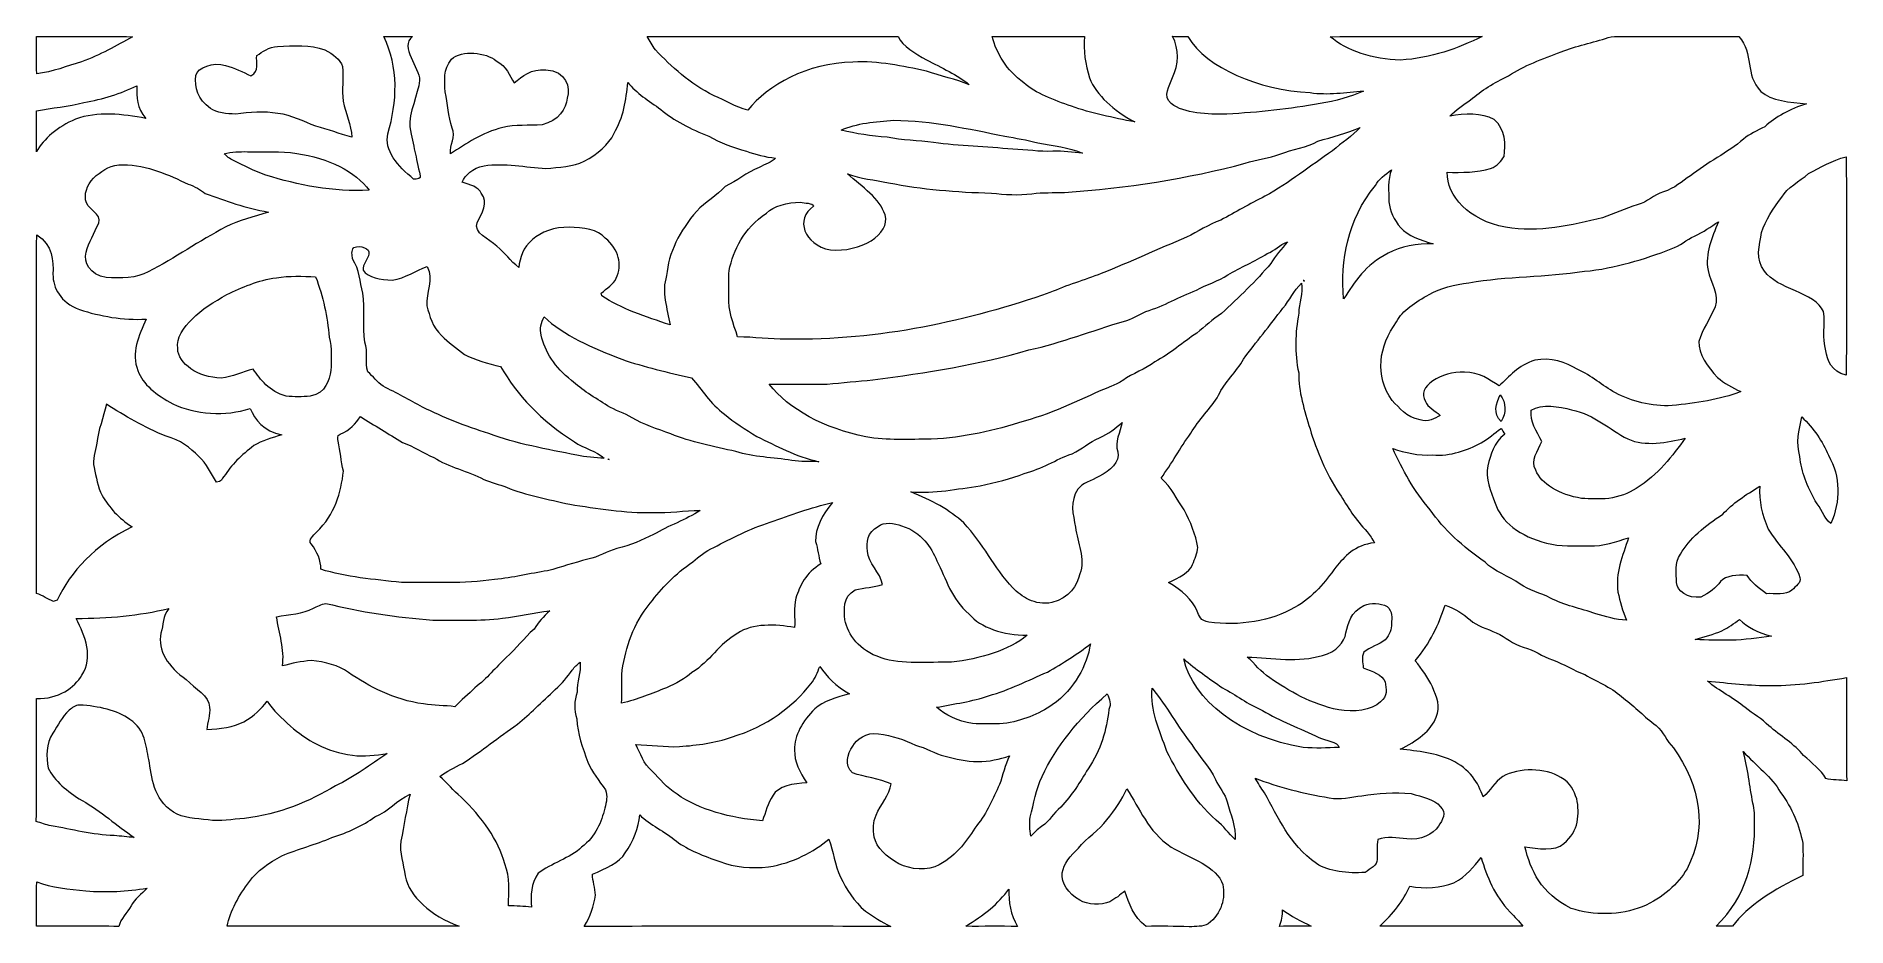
# Model space of a CAD drawing. Header units: millimetres. Extents: x -1200 to 1200, y -590 to 590.
import ezdxf

# ---------------------------------------------------------------- set-up
doc = ezdxf.new("R2010")
doc.units = ezdxf.units.MM
doc.header["$MEASUREMENT"] = 0
doc.layers.add('Layer 1', color=7, linetype='Continuous')

msp = doc.modelspace()

# ---------------------------------------------------------------- linework, layer by layer
at = {"layer": 'Layer 1', "color": 250, "lineweight": 20}
for points, knots in [([(-1140.1374, 556.3004), (-1140.1374, 556.3004), (-1140.1374, 556.3004), (-1140.1374, 556.3004), (-1115.2125, 565.118), (-1093.7823, 577.309), (-1072.6982, 589.4267), (-1115.0591, 589.87), (-1157.4591, 589.5007), (-1199.8581, 589.648), (-1199.3975, 573.2207), (-1200.0115, 556.7933), (-1199.513, 540.366), (-1178.0446, 542.755), (-1159.4557, 550.3648), (-1140.1374, 556.3004)], [0, 0, 0, 0, 0.2, 0.2, 0.2, 0.4, 0.4, 0.4, 0.6, 0.6, 0.6, 0.8, 0.8, 0.8, 1, 1, 1, 1]), ([(-781.8908, 456.479), (-781.8908, 456.479), (-781.8908, 456.479), (-781.8908, 456.479), (-782.3905, 472.4881), (-789.764, 487.98), (-793.2586, 503.7671), (-795.1028, 519.1598), (-792.76, 534.6517), (-794.2188, 550.045), (-797.1767, 558.8619), (-806.4325, 566.5464), (-817.6848, 571.8167), (-836.4273, 578.9839), (-859.3164, 577.7279), (-880.1326, 576.5703), (-892.269, 575.905), (-899.6425, 569.5016), (-907.7846, 564.5267), (-909.1672, 555.5122), (-902.9836, 543.937), (-915.5805, 537.3856), (-926.0654, 542.755), (-937.2035, 547.7049), (-949.4161, 551.3499), (-965.2779, 556.0296), (-986.0168, 548.986), (-988.3204, 537.8045), (-990.4717, 522.6819), (-986.4392, 505.6144), (-969.1175, 494.4329), (-961.0909, 488.1769), (-947.4575, 487.1673), (-935.6663, 486.8964), (-917.3093, 489.1131), (-898.2218, 490.8612), (-879.8637, 487.5855), (-860.5836, 485.6398), (-845.9128, 476.6749), (-829.475, 470.6904), (-812.7695, 467.0943), (-798.6355, 460.0011), (-781.8908, 456.479)], [0, 0, 0, 0, 0.071428571, 0.071428571, 0.071428571, 0.142857143, 0.142857143, 0.142857143, 0.214285714, 0.214285714, 0.214285714, 0.285714286, 0.285714286, 0.285714286, 0.357142857, 0.357142857, 0.357142857, 0.428571429, 0.428571429, 0.428571429, 0.5, 0.5, 0.5, 0.571428571, 0.571428571, 0.571428571, 0.642857143, 0.642857143, 0.642857143, 0.714285714, 0.714285714, 0.714285714, 0.785714286, 0.785714286, 0.785714286, 0.857142857, 0.857142857, 0.857142857, 0.928571429, 0.928571429, 0.928571429, 1, 1, 1, 1]), ([(-690.9855, 404.9804), (-690.9855, 404.9804), (-690.9855, 404.9804), (-690.9855, 404.9804), (-697.2453, 432.0474), (-699.281, 442.7053), (-704.8877, 469.8463), (-706.6546, 487.3327), (-693.5381, 513.5858), (-692.0401, 531.2943), (-691.4261, 548.7067), (-719.6358, 575.4617), (-701.2014, 589.8204), (-713.9518, 589.5496), (-726.7403, 589.648), (-739.5299, 589.5747), (-719.2049, 548.7796), (-721.6727, 503.2096), (-733.8477, 460.8878), (-739.34, 439.6579), (-721.0565, 417.2698), (-699.7797, 400.818), (-695.6319, 400.0787), (-689.1032, 401.4582), (-690.9855, 404.9804)], [0, 0, 0, 0, 0.125, 0.125, 0.125, 0.25, 0.25, 0.25, 0.375, 0.375, 0.375, 0.5, 0.5, 0.5, 0.625, 0.625, 0.625, 0.75, 0.75, 0.75, 0.875, 0.875, 0.875, 1, 1, 1, 1]), ([(-256.9257, 491.8959), (-256.9257, 491.8959), (-256.9257, 491.8959), (-256.9257, 491.8959), (-229.9268, 525.7364), (-178.7707, 554.109), (-117.4366, 555.7831), (-83.7556, 557.6555), (-51.6097, 550.2663), (-20.1561, 543.8134), (-1.6826, 537.0163), (19.0563, 533.2728), (36.7993, 525.6372), (20.9376, 538.7155), (0.0843, 548.5427), (-20.117, 558.6406), (-35.0185, 567.4575), (-51.7251, 576.5703), (-57.409, 589.5991), (-168.4012, 589.5496), (-279.3935, 589.7472), (-390.4237, 589.5007), (-386.5829, 583.688), (-383.3954, 577.7034), (-379.401, 571.9403), (-357.7019, 549.749), (-334.2749, 527.4105), (-301.5912, 511.2052), (-286.191, 505.1711), (-273.9784, 496.2062), (-256.9257, 491.8959)], [0, 0, 0, 0, 0.1, 0.1, 0.1, 0.2, 0.2, 0.2, 0.3, 0.3, 0.3, 0.4, 0.4, 0.4, 0.5, 0.5, 0.5, 0.6, 0.6, 0.6, 0.7, 0.7, 0.7, 0.8, 0.8, 0.8, 0.9, 0.9, 0.9, 1, 1, 1, 1]), ([(256.0948, 476.5025), (256.0948, 476.5025), (256.0948, 476.5025), (256.0948, 476.5025), (227.7906, 491.551), (205.5918, 511.7469), (196.1444, 534.7012), (190.4986, 552.7538), (187.925, 571.2009), (189.5765, 589.648), (148.7136, 589.5007), (107.8496, 589.8456), (66.9868, 589.4511), (73.4382, 567.4086), (85.3438, 545.0945), (109.2704, 528.2727), (124.7478, 513.9635), (149.0587, 505.6144), (172.0252, 497.1662), (198.6015, 488.1029), (227.2529, 481.8719), (256.0948, 476.5025)], [0, 0, 0, 0, 0.142857143, 0.142857143, 0.142857143, 0.285714286, 0.285714286, 0.285714286, 0.428571429, 0.428571429, 0.428571429, 0.571428571, 0.571428571, 0.571428571, 0.714285714, 0.714285714, 0.714285714, 0.857142857, 0.857142857, 0.857142857, 1, 1, 1, 1]), ([(501.8141, 500.8112), (501.8141, 500.8112), (501.8141, 500.8112), (501.8141, 500.8112), (522.6294, 503.5947), (541.7168, 509.924), (559.3836, 517.3132), (535.8794, 515.8597), (512.1445, 511.7958), (488.564, 515.2439), (419.4722, 519.259), (352.1854, 547.2867), (326.5311, 589.5007), (319.7335, 589.4511), (312.8967, 589.5747), (306.061, 589.9685), (315.2014, 572.334), (314.6636, 552.9018), (306.0991, 535.243), (301.9894, 524.0859), (292.7336, 511.328), (304.256, 500.7623), (322.0762, 487.2407), (352.7612, 486.428), (378.3012, 486.7485), (420.01, 489.0139), (461.3725, 493.8172), (501.8141, 500.8112)], [0, 0, 0, 0, 0.111111111, 0.111111111, 0.111111111, 0.222222222, 0.222222222, 0.222222222, 0.333333333, 0.333333333, 0.333333333, 0.444444444, 0.444444444, 0.444444444, 0.555555556, 0.555555556, 0.555555556, 0.666666667, 0.666666667, 0.666666667, 0.777777778, 0.777777778, 0.777777778, 0.888888889, 0.888888889, 0.888888889, 1, 1, 1, 1]), ([(716.5001, 589.6236), (716.5001, 589.6236), (716.5001, 589.6236), (716.5001, 589.6236), (649.3679, 589.4267), (582.2346, 590.018), (515.1405, 589.3282), (536.7242, 570.8812), (572.134, 559.3052), (608.235, 558.4186), (648.5993, 560.7832), (685.0074, 574.0088), (716.5001, 589.6236)], [0, 0, 0, 0, 0.25, 0.25, 0.25, 0.5, 0.5, 0.5, 0.75, 0.75, 0.75, 1, 1, 1, 1]), ([(876.2296, 349.4171), (876.2296, 349.4171), (876.2296, 349.4171), (876.2296, 349.4171), (891.8606, 354.8354), (906.3386, 361.5348), (922.2777, 366.6326), (936.0264, 370.4501), (943.5545, 379.5874), (956.8426, 383.8482), (971.9358, 388.479), (981.3451, 397.6408), (992.751, 405.0788), (1014.1051, 422.4668), (1042.5638, 435.7664), (1062.9566, 453.6962), (1070.7917, 460.1736), (1081.3528, 464.9021), (1091.1083, 470.0991), (1105.5102, 482.7341), (1124.3287, 493.94), (1146.6038, 500.5403), (1124.9427, 502.0678), (1099.4038, 504.5058), (1086.1156, 516.9432), (1064.2238, 538.7895), (1077.1288, 567.0882), (1057.0038, 589.5496), (1004.7721, 589.7716), (952.5022, 589.4267), (900.2704, 589.7472), (894.74, 589.648), (888.8645, 589.8945), (883.8338, 588.1456), (863.1711, 581.5949), (840.7805, 577.2846), (821.3088, 569.3292), (796.6147, 560.143), (771.6887, 550.7593), (751.4875, 537.6565), (732.7843, 528.4452), (715.3865, 518.0023), (701.2916, 505.8358), (691.6134, 498.9394), (681.7436, 492.1423), (673.8323, 484.3098), (693.3803, 487.8564), (715.9624, 488.5957), (732.4001, 479.6553), (748.3, 465.617), (748.0311, 447.1944), (745.5739, 430.693), (741.6939, 424.7078), (737.2392, 418.0335), (727.7537, 414.9059), (710.125, 408.8963), (689.5395, 409.5609), (670.1831, 409.7089), (669.7226, 378.6268), (699.2177, 345.5752), (747.7621, 336.9797), (791.3532, 329.2212), (835.7107, 339.516), (876.2296, 349.4171)], [0, 0, 0, 0, 0.047619048, 0.047619048, 0.047619048, 0.095238095, 0.095238095, 0.095238095, 0.142857143, 0.142857143, 0.142857143, 0.19047619, 0.19047619, 0.19047619, 0.238095238, 0.238095238, 0.238095238, 0.285714286, 0.285714286, 0.285714286, 0.333333333, 0.333333333, 0.333333333, 0.380952381, 0.380952381, 0.380952381, 0.428571429, 0.428571429, 0.428571429, 0.476190476, 0.476190476, 0.476190476, 0.523809524, 0.523809524, 0.523809524, 0.571428571, 0.571428571, 0.571428571, 0.619047619, 0.619047619, 0.619047619, 0.666666667, 0.666666667, 0.666666667, 0.714285714, 0.714285714, 0.714285714, 0.761904762, 0.761904762, 0.761904762, 0.80952381, 0.80952381, 0.80952381, 0.857142857, 0.857142857, 0.857142857, 0.904761905, 0.904761905, 0.904761905, 0.952380952, 0.952380952, 0.952380952, 1, 1, 1, 1]), ([(-581.721, 469.1385), (-581.721, 469.1385), (-581.721, 469.1385), (-581.721, 469.1385), (-565.1298, 473.6701), (-546.8109, 470.9613), (-529.4903, 472.4881), (-507.3295, 478.2514), (-497.6514, 493.6692), (-496.346, 508.0523), (-491.3153, 521.9433), (-497.2682, 544.2567), (-524.6894, 545.3409), (-543.6995, 547.4591), (-556.451, 536.647), (-566.4362, 528.0514), (-573.1957, 538.2227), (-575.9989, 550.1435), (-590.439, 557.3846), (-603.8818, 568.7385), (-635.9504, 572.3096), (-649.7764, 559.5021), (-660.7218, 546.2276), (-658.8014, 530.7358), (-657.9566, 516.2541), (-654.2312, 500.2694), (-654.4228, 484.0145), (-648.7008, 468.2273), (-643.4774, 456.9223), (-652.4643, 445.766), (-650.9282, 434.338), (-629.9203, 447.3668), (-609.6418, 462.1438), (-581.721, 469.1385)], [0, 0, 0, 0, 0.090909091, 0.090909091, 0.090909091, 0.181818182, 0.181818182, 0.181818182, 0.272727273, 0.272727273, 0.272727273, 0.363636364, 0.363636364, 0.363636364, 0.454545455, 0.454545455, 0.454545455, 0.545454545, 0.545454545, 0.545454545, 0.636363636, 0.636363636, 0.636363636, 0.727272727, 0.727272727, 0.727272727, 0.818181818, 0.818181818, 0.818181818, 0.909090909, 0.909090909, 0.909090909, 1, 1, 1, 1]), ([(-359.9685, 207.4557), (-359.9685, 207.4557), (-359.9685, 207.4557), (-359.9685, 207.4557), (-363.3857, 229.1289), (-371.8348, 251.0492), (-364.5387, 272.8209), (-362.1185, 302.8927), (-347.0634, 332.0291), (-324.5968, 358.308), (-313.4968, 369.9084), (-297.5207, 379.1197), (-286.8823, 390.8673), (-270.9052, 398.5763), (-258.6544, 408.9947), (-241.9478, 416.1619), (-234.3436, 420.0777), (-224.8189, 422.8606), (-219.9798, 428.5497), (-233.6904, 429.9293), (-246.518, 433.2789), (-258.4618, 437.7122), (-276.9733, 442.1454), (-293.2956, 449.485), (-308.5815, 457.4152), (-332.3164, 467.0454), (-355.5517, 478.2018), (-372.1037, 493.0534), (-387.9655, 504.186), (-404.9791, 515.0715), (-415.9245, 528.5931), (-418.2292, 505.7373), (-421.4549, 482.4381), (-434.3207, 460.8389), (-441.3491, 446.4802), (-455.751, 433.9192), (-473.7248, 424.3881), (-488.0886, 417.1713), (-506.9463, 416.2107), (-524.3824, 414.7823), (-551.4965, 416.4083), (-579.2638, 422.4912), (-606.378, 418.3044), (-622.5469, 415.5461), (-630.996, 406.1127), (-635.6815, 396.5816), (-625.0039, 393.6753), (-613.598, 389.8579), (-610.1035, 382.1489), (-599.6948, 369.465), (-609.7192, 355.4756), (-615.5184, 342.9641), (-621.0488, 329.4676), (-600.041, 321.3154), (-589.7095, 311.6363), (-578.6869, 302.8683), (-571.6596, 292.2286), (-560.5596, 283.6086), (-558.87, 296.539), (-554.7995, 310.011), (-542.2026, 320.5272), (-531.1799, 330.3298), (-512.9754, 337.6443), (-493.6963, 336.8072), (-475.607, 337.2994), (-454.9453, 333.408), (-445.8038, 322.5469), (-427.8301, 307.548), (-422.9529, 287.1796), (-431.2866, 269.2254), (-434.6288, 261.5165), (-443.6919, 255.8022), (-451.0272, 249.6201), (-450.8738, 248.7586), (-450.5668, 246.9853), (-450.4132, 246.1231), (-425.5646, 228.7596), (-391.729, 218.5387), (-359.9685, 207.4557)], [0, 0, 0, 0, 0.038461538, 0.038461538, 0.038461538, 0.076923077, 0.076923077, 0.076923077, 0.115384615, 0.115384615, 0.115384615, 0.153846154, 0.153846154, 0.153846154, 0.192307692, 0.192307692, 0.192307692, 0.230769231, 0.230769231, 0.230769231, 0.269230769, 0.269230769, 0.269230769, 0.307692308, 0.307692308, 0.307692308, 0.346153846, 0.346153846, 0.346153846, 0.384615385, 0.384615385, 0.384615385, 0.423076923, 0.423076923, 0.423076923, 0.461538462, 0.461538462, 0.461538462, 0.5, 0.5, 0.5, 0.538461538, 0.538461538, 0.538461538, 0.576923077, 0.576923077, 0.576923077, 0.615384615, 0.615384615, 0.615384615, 0.653846154, 0.653846154, 0.653846154, 0.692307692, 0.692307692, 0.692307692, 0.730769231, 0.730769231, 0.730769231, 0.769230769, 0.769230769, 0.769230769, 0.807692308, 0.807692308, 0.807692308, 0.846153846, 0.846153846, 0.846153846, 0.884615385, 0.884615385, 0.884615385, 0.923076923, 0.923076923, 0.923076923, 0.961538462, 0.961538462, 0.961538462, 1, 1, 1, 1]), ([(-1147.9725, 479.975), (-1147.9725, 479.975), (-1147.9725, 479.975), (-1147.9725, 479.975), (-1119.5138, 491.0581), (-1085.0262, 486.8469), (-1055.0314, 481.1081), (-1066.4373, 494.4078), (-1067.3594, 509.4808), (-1066.8216, 524.3072), (-1087.7913, 514.1848), (-1111.4491, 506.3286), (-1137.1033, 502.4127), (-1157.0367, 496.526), (-1179.1583, 495.5653), (-1199.7427, 490.9848), (-1199.7427, 472.9315), (-1199.5511, 454.8781), (-1199.7045, 436.8255), (-1189.9502, 454.1395), (-1172.0907, 469.8778), (-1147.9725, 479.975)], [0, 0, 0, 0, 0.142857143, 0.142857143, 0.142857143, 0.285714286, 0.285714286, 0.285714286, 0.428571429, 0.428571429, 0.428571429, 0.571428571, 0.571428571, 0.571428571, 0.714285714, 0.714285714, 0.714285714, 0.857142857, 0.857142857, 0.857142857, 1, 1, 1, 1]), ([(143.6437, 250.2359), (143.6437, 250.2359), (143.6437, 250.2359), (143.6437, 250.2359), (165.3048, 259.7921), (189.1541, 266.9348), (211.66, 275.5548), (250.0657, 290.9231), (286.7046, 307.9913), (324.8796, 323.5816), (339.5123, 331.5362), (353.5299, 340.1318), (370.1984, 346.3878), (389.9379, 356.6331), (408.1426, 368.1351), (428.5745, 377.8637), (461.4499, 396.1628), (488.6784, 418.058), (518.4043, 438.3279), (530.349, 448.6716), (544.4439, 457.9081), (554.8896, 469.0156), (537.1466, 461.7989), (517.9056, 456.4301), (498.8563, 450.9134), (484.4925, 442.5147), (464.9825, 440.0761), (448.5841, 433.8696), (434.1811, 428.2544), (417.1294, 426.9), (402.4967, 421.6046), (326.1849, 401.5322), (245.2266, 388.5035), (163.0774, 383.1096), (148.6744, 382.3214), (134.081, 383.356), (119.8706, 381.2379), (102.0885, 379.0212), (83.8458, 380.1048), (66.1801, 382.2229), (20.0927, 383.356), (-26.1851, 387.001), (-70.3902, 395.8179), (-88.5556, 399.5369), (-107.8738, 401.4338), (-124.6959, 407.4923), (-105.1468, 390.8185), (-81.4129, 374.4644), (-74.9604, 353.3574), (-67.0491, 327.4723), (-108.2581, 303.3117), (-147.3161, 306.8582), (-182.9958, 314.1238), (-194.3636, 347.4958), (-169.553, 364.835), (-170.4751, 369.4406), (-181.6894, 368.554), (-187.1436, 370.1793), (-204.0026, 369.6871), (-222.6677, 365.2042), (-232.0781, 355.648), (-262.6868, 335.1813), (-275.4754, 306.8338), (-281.6971, 279.3723), (-282.6191, 267.9688), (-281.5827, 256.5408), (-282.0051, 245.1136), (-283.4639, 226.9123), (-275.975, 209.1305), (-270.2912, 191.4716), (-248.5538, 191.7425), (-227.3151, 187.9495), (-205.616, 188.8117), (-82.6028, 185.9542), (36.7231, 213.3669), (143.6437, 250.2359)], [0, 0, 0, 0, 0.04, 0.04, 0.04, 0.08, 0.08, 0.08, 0.12, 0.12, 0.12, 0.16, 0.16, 0.16, 0.2, 0.2, 0.2, 0.24, 0.24, 0.24, 0.28, 0.28, 0.28, 0.32, 0.32, 0.32, 0.36, 0.36, 0.36, 0.4, 0.4, 0.4, 0.44, 0.44, 0.44, 0.48, 0.48, 0.48, 0.52, 0.52, 0.52, 0.56, 0.56, 0.56, 0.6, 0.6, 0.6, 0.64, 0.64, 0.64, 0.68, 0.68, 0.68, 0.72, 0.72, 0.72, 0.76, 0.76, 0.76, 0.8, 0.8, 0.8, 0.84, 0.84, 0.84, 0.88, 0.88, 0.88, 0.92, 0.92, 0.92, 0.96, 0.96, 0.96, 1, 1, 1, 1]), ([(186.8494, 435.0523), (186.8494, 435.0523), (186.8494, 435.0523), (186.8494, 435.0523), (169.0302, 442.5887), (147.5999, 445.1006), (127.3976, 448.9425), (113.2266, 452.6127), (98.3249, 454.8537), (83.7315, 457.7601), (35.7237, 467.0943), (-12.628, 478.1774), (-63.3237, 478.7442), (-87.3656, 476.9214), (-113.02, 474.8276), (-133.1831, 465.543), (-113.3662, 461.0602), (-93.0496, 457.2428), (-72.0035, 456.3317), (-52.2248, 451.7016), (-31.0242, 452.1693), (-10.7468, 449.0417), (23.9336, 444.4604), (59.3825, 443.4258), (94.4079, 440.3721), (112.2283, 439.6328), (129.7404, 436.8255), (147.6761, 437.5397), (160.8882, 438.057), (173.9074, 436.3822), (186.8494, 435.0523)], [0, 0, 0, 0, 0.1, 0.1, 0.1, 0.2, 0.2, 0.2, 0.3, 0.3, 0.3, 0.4, 0.4, 0.4, 0.5, 0.5, 0.5, 0.6, 0.6, 0.6, 0.7, 0.7, 0.7, 0.8, 0.8, 0.8, 0.9, 0.9, 0.9, 1, 1, 1, 1]), ([(-758.6936, 385.8191), (-758.6936, 385.8191), (-758.6936, 385.8191), (-758.6936, 385.8191), (-776.6293, 410.546), (-813.0374, 429.1906), (-854.8615, 434.6089), (-876.1383, 438.3279), (-898.298, 436.5302), (-920.0353, 436.998), (-930.5201, 437.2688), (-941.0824, 436.7271), (-950.9903, 434.3869), (-947.6111, 430.9639), (-943.9619, 427.5898), (-938.6242, 425.3236), (-924.5674, 418.6738), (-911.1638, 411.3097), (-895.6863, 406.0395), (-853.3254, 392.5673), (-806.3933, 383.5529), (-758.6936, 385.8191)], [0, 0, 0, 0, 0.142857143, 0.142857143, 0.142857143, 0.285714286, 0.285714286, 0.285714286, 0.428571429, 0.428571429, 0.428571429, 0.571428571, 0.571428571, 0.571428571, 0.714285714, 0.714285714, 0.714285714, 0.857142857, 0.857142857, 0.857142857, 1, 1, 1, 1]), ([(-1051.5367, 277.7218), (-1051.5367, 277.7218), (-1051.5367, 277.7218), (-1051.5367, 277.7218), (-1015.857, 296.6618), (-984.2119, 318.3846), (-948.6867, 337.3979), (-932.3252, 346.5107), (-911.2411, 350.525), (-892.4225, 356.9536), (-922.3019, 362.2239), (-949.1471, 371.9281), (-975.9543, 381.5827), (-982.4068, 386.6066), (-989.6268, 391.139), (-998.8826, 394.0697), (-1024.3834, 406.1127), (-1052.0354, 419.2651), (-1085.0262, 419.7328), (-1100.4264, 420.6691), (-1111.1421, 412.246), (-1120.4359, 405.645), (-1130.4593, 396.2863), (-1136.5666, 384.8089), (-1134.607, 373.3321), (-1134.5689, 361.7073), (-1111.756, 354.2692), (-1117.3246, 342.2011), (-1123.6616, 329.4921), (-1129.9214, 316.7593), (-1134.1084, 303.6809), (-1137.3722, 290.5782), (-1129.499, 273.8799), (-1107.3774, 270.309), (-1088.29, 269.2003), (-1066.9369, 269.3483), (-1051.5367, 277.7218)], [0, 0, 0, 0, 0.083333333, 0.083333333, 0.083333333, 0.166666667, 0.166666667, 0.166666667, 0.25, 0.25, 0.25, 0.333333333, 0.333333333, 0.333333333, 0.416666667, 0.416666667, 0.416666667, 0.5, 0.5, 0.5, 0.583333333, 0.583333333, 0.583333333, 0.666666667, 0.666666667, 0.666666667, 0.75, 0.75, 0.75, 0.833333333, 0.833333333, 0.833333333, 0.916666667, 0.916666667, 0.916666667, 1, 1, 1, 1]), ([(592.1816, 302.4746), (592.1816, 302.4746), (592.1816, 302.4746), (592.1816, 302.4746), (608.3505, 311.6119), (630.4339, 315.1089), (651.5953, 314.8876), (634.8507, 319.665), (618.1822, 325.8226), (608.5812, 336.2404), (599.479, 346.7328), (594.4091, 358.6773), (592.9111, 370.6225), (592.8729, 384.8089), (590.9526, 399.2416), (596.4067, 413.157), (588.2646, 406.6301), (579.1242, 400.3007), (575.0146, 392.1729), (537.569, 346.3138), (528.7356, 293.1153), (532.9215, 242.0837), (547.7077, 263.782), (561.304, 287.9182), (592.1816, 302.4746)], [0, 0, 0, 0, 0.125, 0.125, 0.125, 0.25, 0.25, 0.25, 0.375, 0.375, 0.375, 0.5, 0.5, 0.5, 0.625, 0.625, 0.625, 0.75, 0.75, 0.75, 0.875, 0.875, 0.875, 1, 1, 1, 1]), ([(1199.1426, 140.933), (1199.1426, 140.933), (1199.1426, 140.933), (1199.1426, 140.933), (1199.8339, 237.3551), (1199.7577, 333.8024), (1199.1807, 430.2497), (1179.9016, 425.6685), (1165.1154, 416.1619), (1149.369, 408.108), (1137.2326, 397.7637), (1120.8723, 389.1192), (1113.8057, 376.6566), (1101.8229, 361.953), (1092.6062, 346.1659), (1086.9985, 329.9849), (1084.1953, 313.0151), (1077.9344, 294.5437), (1091.0691, 278.658), (1106.5466, 254.7927), (1158.2797, 250.8768), (1169.0324, 225.0405), (1171.7976, 207.8494), (1166.9977, 190.3875), (1172.22, 173.3199), (1174.025, 160.9557), (1178.7879, 145.9324), (1199.1426, 140.933)], [0, 0, 0, 0, 0.111111111, 0.111111111, 0.111111111, 0.222222222, 0.222222222, 0.222222222, 0.333333333, 0.333333333, 0.333333333, 0.444444444, 0.444444444, 0.444444444, 0.555555556, 0.555555556, 0.555555556, 0.666666667, 0.666666667, 0.666666667, 0.777777778, 0.777777778, 0.777777778, 0.888888889, 0.888888889, 0.888888889, 1, 1, 1, 1]), ([(660.9273, 87.6352), (660.9273, 87.6352), (660.9273, 87.6352), (660.9273, 87.6352), (654.514, 93.8172), (644.2599, 98.5709), (641.3794, 106.0579), (628.7443, 126.0073), (662.9631, 146.1048), (693.1114, 144.7009), (713.0437, 145.4646), (726.063, 134.6029), (739.006, 126.7215), (752.5632, 138.8637), (764.0083, 154.0106), (786.5141, 160.6604), (807.3293, 165.1432), (827.992, 158.0249), (842.4702, 148.8136), (862.2881, 140.3416), (875.1921, 127.1404), (893.3574, 117.4858), (914.0583, 106.2058), (941.1725, 99.334), (968.4794, 100.4915), (999.7032, 104.3341), (1032.0789, 107.9547), (1059.3085, 119.1606), (1048.1323, 124.6034), (1037.0334, 130.4161), (1028.6224, 137.6817), (1015.6793, 152.4098), (1003.0051, 168.3449), (1003.9272, 185.7085), (1008.6901, 201.3476), (1018.5599, 216.0512), (1025.511, 231.2966), (1030.9652, 247.8224), (1019.1359, 263.634), (1016.0255, 279.7911), (1011.7623, 301.6368), (1021.287, 323.2367), (1029.7742, 344.1713), (1019.8652, 337.423), (1009.8419, 330.6747), (998.1279, 325.2068), (987.1445, 320.0594), (979.2332, 312.5229), (967.173, 308.2866), (931.687, 294.4947), (893.4728, 282.5251), (852.0722, 278.5101), (801.6835, 270.8996), (749.1839, 272.1311), (699.1414, 263.3631), (680.054, 260.8023), (661.4651, 256.0731), (646.4492, 247.9459), (628.629, 237.8229), (610.5397, 226.6665), (603.1271, 211.7164), (579.5075, 179.428), (573.8628, 140.2676), (597.2897, 107.2649), (607.3141, 97.6103), (615.3016, 85.2217), (634.2747, 81.7491), (644.0672, 78.1782), (654.3605, 83.1531), (660.9273, 87.6352)], [0, 0, 0, 0, 0.043478261, 0.043478261, 0.043478261, 0.086956522, 0.086956522, 0.086956522, 0.130434783, 0.130434783, 0.130434783, 0.173913043, 0.173913043, 0.173913043, 0.217391304, 0.217391304, 0.217391304, 0.260869565, 0.260869565, 0.260869565, 0.304347826, 0.304347826, 0.304347826, 0.347826087, 0.347826087, 0.347826087, 0.391304348, 0.391304348, 0.391304348, 0.434782609, 0.434782609, 0.434782609, 0.47826087, 0.47826087, 0.47826087, 0.52173913, 0.52173913, 0.52173913, 0.565217391, 0.565217391, 0.565217391, 0.608695652, 0.608695652, 0.608695652, 0.652173913, 0.652173913, 0.652173913, 0.695652174, 0.695652174, 0.695652174, 0.739130435, 0.739130435, 0.739130435, 0.782608696, 0.782608696, 0.782608696, 0.826086957, 0.826086957, 0.826086957, 0.869565217, 0.869565217, 0.869565217, 0.913043478, 0.913043478, 0.913043478, 0.956521739, 0.956521739, 0.956521739, 1, 1, 1, 1]), ([(-1172.5522, -157.0778), (-1172.5522, -157.0778), (-1172.5522, -157.0778), (-1172.5522, -157.0778), (-1154.1561, -119.7899), (-1122.8168, -83.9053), (-1073.0052, -60.2863), (-1090.9409, -48.5875), (-1103.614, -34.0563), (-1112.5627, -18.7614), (-1119.3984, -6.7672), (-1120.3206, 6.0395), (-1123.3927, 18.551), (-1126.1198, 29.3143), (-1121.0118, 39.88), (-1119.9755, 50.5686), (-1118.324, 68.1046), (-1110.4889, 85.0744), (-1107.1085, 102.4868), (-1082.7988, 86.921), (-1057.1434, 71.9472), (-1028.0707, 60.1248), (-1008.8297, 55.2238), (-996.1936, 44.0912), (-984.864, 33.5506), (-973.2273, 23.2551), (-969.0794, 10.6207), (-960.9373, -0.7576), (-954.2933, -1.1765), (-954.1398, 3.8969), (-951.2984, 6.5569), (-941.5048, 21.4329), (-928.1774, 35.4223), (-911.4327, 47.5149), (-900.9478, 53.9923), (-887.5061, 58.1302), (-874.3334, 61.7997), (-898.8739, 65.888), (-910.3571, 82.4878), (-916.6561, 96.8221), (-948.9164, 85.7146), (-989.7804, 89.2368), (-1018.853, 102.7821), (-1040.5522, 114.1856), (-1059.3707, 129.1106), (-1065.2854, 147.0899), (-1074.5413, 169.7978), (-1064.3634, 193.3434), (-1054.3401, 215.2386), (-1085.2177, 213.1944), (-1115.3661, 219.1545), (-1142.7491, 227.824), (-1168.0583, 237.2567), (-1178.1589, 256.6889), (-1177.89, 274.5942), (-1177.1224, 292.6719), (-1178.5432, 313.0151), (-1199.1668, 326.9061), (-1200.0507, 315.2317), (-1199.6283, 303.5825), (-1199.6664, 291.9081), (-1199.7427, 145.1937), (-1199.6664, -1.5214), (-1199.7045, -148.2609), (-1191.8313, -151.5122), (-1184.803, -155.502), (-1177.1606, -158.9502), (-1176.0088, -158.4817), (-1173.7041, -157.5463), (-1172.5522, -157.0778)], [0, 0, 0, 0, 0.043478261, 0.043478261, 0.043478261, 0.086956522, 0.086956522, 0.086956522, 0.130434783, 0.130434783, 0.130434783, 0.173913043, 0.173913043, 0.173913043, 0.217391304, 0.217391304, 0.217391304, 0.260869565, 0.260869565, 0.260869565, 0.304347826, 0.304347826, 0.304347826, 0.347826087, 0.347826087, 0.347826087, 0.391304348, 0.391304348, 0.391304348, 0.434782609, 0.434782609, 0.434782609, 0.47826087, 0.47826087, 0.47826087, 0.52173913, 0.52173913, 0.52173913, 0.565217391, 0.565217391, 0.565217391, 0.608695652, 0.608695652, 0.608695652, 0.652173913, 0.652173913, 0.652173913, 0.695652174, 0.695652174, 0.695652174, 0.739130435, 0.739130435, 0.739130435, 0.782608696, 0.782608696, 0.782608696, 0.826086957, 0.826086957, 0.826086957, 0.869565217, 0.869565217, 0.869565217, 0.913043478, 0.913043478, 0.913043478, 0.956521739, 0.956521739, 0.956521739, 1, 1, 1, 1]), ([(-447.033, 30.964), (-447.033, 30.964), (-447.033, 30.964), (-447.033, 30.964), (-457.4025, 40.2249), (-475.0312, 44.1164), (-486.5144, 52.6623), (-531.2562, 80.0743), (-562.8262, 115.3432), (-584.5635, 152.2869), (-601.6544, 156.0548), (-618.2456, 161.2022), (-632.5701, 168.3198), (-643.2858, 176.2751), (-653.8469, 184.4274), (-662.7576, 193.3182), (-675.3545, 204.8446), (-678.5802, 219.2285), (-682.114, 232.7991), (-683.8036, 250.113), (-672.7809, 267.7963), (-681.6905, 284.8645), (-697.7831, 279.5202), (-710.0729, 269.5696), (-728.1622, 266.9097), (-742.9864, 267.0577), (-760.7294, 270.383), (-766.6822, 280.0124), (-767.9886, 287.6473), (-760.0762, 294.3224), (-759.0779, 301.7848), (-757.1194, 308.2377), (-770.4076, 313.9018), (-778.9721, 310.0355), (-783.1199, 305.6023), (-781.1614, 299.839), (-780.8152, 294.9129), (-771.4059, 280.5298), (-770.9073, 264.7182), (-767.2973, 249.4972), (-763.3792, 227.9469), (-768.3337, 206.1013), (-764.5321, 184.551), (-759.3087, 171.6694), (-764.9545, 158.2958), (-760.7294, 145.3662), (-753.2786, 139.307), (-748.4396, 132.0414), (-740.3366, 126.3767), (-722.6318, 117.2149), (-705.1184, 107.9295), (-687.8741, 98.4474), (-660.3756, 85.0744), (-631.2648, 73.0056), (-600.0029, 63.6225), (-564.0553, 49.7811), (-523.2294, 42.8353), (-483.5184, 34.8799), (-471.7282, 32.442), (-459.4002, 31.0624), (-447.033, 30.964)], [0, 0, 0, 0, 0.05, 0.05, 0.05, 0.1, 0.1, 0.1, 0.15, 0.15, 0.15, 0.2, 0.2, 0.2, 0.25, 0.25, 0.25, 0.3, 0.3, 0.3, 0.35, 0.35, 0.35, 0.4, 0.4, 0.4, 0.45, 0.45, 0.45, 0.5, 0.5, 0.5, 0.55, 0.55, 0.55, 0.6, 0.6, 0.6, 0.65, 0.65, 0.65, 0.7, 0.7, 0.7, 0.75, 0.75, 0.75, 0.8, 0.8, 0.8, 0.85, 0.85, 0.85, 0.9, 0.9, 0.9, 0.95, 0.95, 0.95, 1, 1, 1, 1]), ([(109.3858, 80.0003), (109.3858, 80.0003), (109.3858, 80.0003), (109.3858, 80.0003), (151.7859, 91.3793), (186.7732, 110.8115), (225.3325, 126.3767), (230.6321, 128.6184), (236.1244, 130.835), (240.3484, 133.9627), (252.831, 143.3465), (270.7656, 148.8136), (282.5569, 158.6407), (303.9479, 169.6497), (319.4254, 184.2061), (338.4366, 196.6931), (349.1513, 205.4115), (359.0984, 214.4992), (370.9278, 222.6271), (394.432, 244.005), (416.6689, 265.9741), (436.6774, 288.756), (441.9389, 298.9028), (451.1566, 307.8433), (458.4538, 317.3995), (447.6239, 313.6065), (442.0935, 305.996), (431.4932, 301.9077), (414.9782, 291.9081), (396.3905, 283.4851), (379.2995, 273.9295), (367.4712, 265.5553), (350.9563, 261.0976), (337.9762, 253.6352), (314.8552, 244.8672), (295.1537, 232.6755), (270.8048, 225.2374), (260.8184, 220.9766), (252.6774, 214.9922), (241.2323, 212.1842), (199.2928, 199.7964), (159.659, 183.9841), (115.8764, 174.305), (50.3565, 154.7492), (-20.5785, 144.3071), (-90.9375, 134.554), (-111.2149, 132.9036), (-131.4553, 130.8594), (-151.7327, 129.1357), (-177.3108, 128.6673), (-202.8889, 129.0365), (-228.467, 129.0121), (-203.0043, 95.837), (-155.0357, 70.1488), (-100.1934, 59.1153), (-72.0798, 53.7458), (-42.4693, 56.4309), (-13.6274, 55.8885), (29.3485, 58.4011), (71.1727, 67.2919), (109.3858, 80.0003)], [0, 0, 0, 0, 0.05, 0.05, 0.05, 0.1, 0.1, 0.1, 0.15, 0.15, 0.15, 0.2, 0.2, 0.2, 0.25, 0.25, 0.25, 0.3, 0.3, 0.3, 0.35, 0.35, 0.35, 0.4, 0.4, 0.4, 0.45, 0.45, 0.45, 0.5, 0.5, 0.5, 0.55, 0.55, 0.55, 0.6, 0.6, 0.6, 0.65, 0.65, 0.65, 0.7, 0.7, 0.7, 0.75, 0.75, 0.75, 0.8, 0.8, 0.8, 0.85, 0.85, 0.85, 0.9, 0.9, 0.9, 0.95, 0.95, 0.95, 1, 1, 1, 1]), ([(-836.7724, 112.9045), (-836.7724, 112.9045), (-836.7724, 112.9045), (-836.7724, 112.9045), (-815.611, 117.8802), (-811.6548, 134.2831), (-809.4666, 146.8686), (-809.1204, 161.6211), (-807.6997, 176.546), (-811.8093, 191.1512), (-814.1522, 218.0459), (-819.7588, 244.9412), (-829.7059, 271.146), (-846.9884, 272.0327), (-864.6932, 272.8209), (-881.6306, 269.8405), (-906.6317, 267.1813), (-927.0637, 256.8857), (-947.4184, 247.9208), (-964.0488, 238.0693), (-981.1777, 228.1438), (-993.006, 215.5835), (-1004.7962, 203.9091), (-1014.8979, 190.3385), (-1012.5551, 176.0783), (-1012.247, 156.3508), (-985.6706, 137.7306), (-954.7537, 136.9431), (-939.5071, 138.7408), (-926.6794, 145.2182), (-912.4702, 148.9616), (-902.792, 135.0707), (-891.6158, 119.5795), (-868.7256, 112.9297), (-858.1645, 112.0431), (-847.2954, 112.0186), (-836.7724, 112.9045)], [0, 0, 0, 0, 0.083333333, 0.083333333, 0.083333333, 0.166666667, 0.166666667, 0.166666667, 0.25, 0.25, 0.25, 0.333333333, 0.333333333, 0.333333333, 0.416666667, 0.416666667, 0.416666667, 0.5, 0.5, 0.5, 0.583333333, 0.583333333, 0.583333333, 0.666666667, 0.666666667, 0.666666667, 0.75, 0.75, 0.75, 0.833333333, 0.833333333, 0.833333333, 0.916666667, 0.916666667, 0.916666667, 1, 1, 1, 1]), ([(480.8825, 265.4073), (480.8825, 265.4073), (480.8825, 265.4073), (480.8825, 265.4073), (478.7705, 266.7868), (478.7705, 266.7868), (480.8825, 265.4073)], [0, 0, 0, 0, 0.5, 0.5, 0.5, 1, 1, 1, 1]), ([(468.0548, -167.1269), (468.0548, -167.1269), (468.0548, -167.1269), (468.0548, -167.1269), (493.4794, -152.7437), (508.1893, -132.8431), (522.7066, -113.6078), (533.9971, -99.8893), (547.5934, -83.9548), (573.939, -81.2453), (570.8287, -76.3199), (568.1016, -71.2709), (564.3381, -66.4928), (548.3609, -50.9766), (538.453, -33.3666), (527.4303, -16.2738), (509.1877, 11.261), (497.3582, 40.2989), (488.4106, 69.607), (481.2287, 94.2117), (472.8557, 118.9637), (473.3936, 144.1095), (467.5942, 170.1671), (468.7853, 196.7664), (473.4697, 222.849), (473.202, 236.3205), (479.5772, 249.4728), (477.0808, 262.9694), (466.7495, 252.4525), (461.5261, 240.4095), (452.5011, 229.4982), (435.1032, 207.0123), (417.014, 184.7723), (400.3075, 162.0888), (391.0908, 145.5875), (374.922, 131.0807), (367.125, 114.2597), (356.9863, 96.8717), (340.5106, 81.3058), (330.4481, 63.8682), (315.9308, 44.4117), (305.4078, 23.8464), (290.8905, 4.3647), (305.4078, -8.1468), (311.2833, -23.4906), (321.4993, -37.406), (329.9102, -53.6609), (337.1695, -70.3103), (339.5504, -87.4029), (338.821, -95.0623), (335.7868, -102.5988), (332.6755, -109.9872), (328.7585, -120.7749), (313.895, -127.5972), (300.9911, -134.0006), (318.6579, -143.9506), (332.6374, -156.9794), (338.7818, -171.6586), (341.4708, -177.2988), (343.1604, -185.3275), (354.3366, -186.3126), (393.8941, -192.2482), (437.7911, -184.4409), (468.0548, -167.1269)], [0, 0, 0, 0, 0.047619048, 0.047619048, 0.047619048, 0.095238095, 0.095238095, 0.095238095, 0.142857143, 0.142857143, 0.142857143, 0.19047619, 0.19047619, 0.19047619, 0.238095238, 0.238095238, 0.238095238, 0.285714286, 0.285714286, 0.285714286, 0.333333333, 0.333333333, 0.333333333, 0.380952381, 0.380952381, 0.380952381, 0.428571429, 0.428571429, 0.428571429, 0.476190476, 0.476190476, 0.476190476, 0.523809524, 0.523809524, 0.523809524, 0.571428571, 0.571428571, 0.571428571, 0.619047619, 0.619047619, 0.619047619, 0.666666667, 0.666666667, 0.666666667, 0.714285714, 0.714285714, 0.714285714, 0.761904762, 0.761904762, 0.761904762, 0.80952381, 0.80952381, 0.80952381, 0.857142857, 0.857142857, 0.857142857, 0.904761905, 0.904761905, 0.904761905, 0.952380952, 0.952380952, 0.952380952, 1, 1, 1, 1]), ([(-162.7554, 26.2355), (-162.7554, 26.2355), (-162.7554, 26.2355), (-162.7554, 26.2355), (-193.7485, 33.353), (-219.3266, 46.9236), (-244.8285, 59.8295), (-259.73, 69.1637), (-275.2064, 78.2766), (-287.6498, 89.0643), (-306.93, 103.2506), (-317.0687, 121.2048), (-331.5098, 137.3124), (-362.848, 144.4544), (-394.2254, 151.9168), (-423.7215, 161.892), (-462.5486, 176.9153), (-501.6075, 193.6631), (-526.994, 218.3663), (-530.6421, 210.4849), (-532.8314, 202.2343), (-530.8729, 194.0325), (-525.9947, 172.1868), (-512.6303, 150.8585), (-490.3552, 133.9382), (-477.2204, 121.2543), (-459.4002, 111.1319), (-442.7317, 100.4182), (-432.8619, 94.2606), (-420.0723, 90.5171), (-410.1644, 84.4091), (-395.4544, 75.1489), (-376.5597, 69.607), (-358.931, 63.1052), (-332.3164, 52.2686), (-302.1671, 46.0865), (-272.5186, 39.658), (-249.4748, 32.1711), (-223.2447, 32.0726), (-198.703, 27.9592), (-186.989, 25.915), (-174.7383, 26.4079), (-162.7554, 26.2355)], [0, 0, 0, 0, 0.071428571, 0.071428571, 0.071428571, 0.142857143, 0.142857143, 0.142857143, 0.214285714, 0.214285714, 0.214285714, 0.285714286, 0.285714286, 0.285714286, 0.357142857, 0.357142857, 0.357142857, 0.428571429, 0.428571429, 0.428571429, 0.5, 0.5, 0.5, 0.571428571, 0.571428571, 0.571428571, 0.642857143, 0.642857143, 0.642857143, 0.714285714, 0.714285714, 0.714285714, 0.785714286, 0.785714286, 0.785714286, 0.857142857, 0.857142857, 0.857142857, 0.928571429, 0.928571429, 0.928571429, 1, 1, 1, 1]), ([(742.002, 79.4836), (742.002, 79.4836), (742.002, 79.4836), (742.002, 79.4836), (748.5688, 90.8376), (748.7996, 104.0137), (740.5803, 115.0478), (735.2045, 103.5704), (730.3654, 90.0982), (742.002, 79.4836)], [0, 0, 0, 0, 0.333333333, 0.333333333, 0.333333333, 0.666666667, 0.666666667, 0.666666667, 1, 1, 1, 1]), ([(920.7405, -9.2799), (920.7405, -9.2799), (920.7405, -9.2799), (920.7405, -9.2799), (950.6971, 9.1184), (968.6709, 33.6239), (985.8, 57.416), (961.5664, 51.2828), (933.1458, 46.1354), (909.5654, 56.3569), (885.0619, 69.3361), (866.4741, 87.9556), (835.2501, 94.9748), (818.9279, 99.334), (795.5772, 103.6688), (781.7512, 94.3346), (779.3704, 79.7545), (788.9331, 66.4793), (795.7699, 53.0317), (790.2003, 40.7171), (780.8683, 28.0583), (787.5505, 15.0296), (794.8478, -3.6395), (819.6573, -17.6038), (848.116, -22.333), (860.0988, -23.4906), (872.3506, -23.2442), (884.3706, -22.7268), (897.736, -20.0669), (910.948, -15.8557), (920.7405, -9.2799)], [0, 0, 0, 0, 0.1, 0.1, 0.1, 0.2, 0.2, 0.2, 0.3, 0.3, 0.3, 0.4, 0.4, 0.4, 0.5, 0.5, 0.5, 0.6, 0.6, 0.6, 0.7, 0.7, 0.7, 0.8, 0.8, 0.8, 0.9, 0.9, 0.9, 1, 1, 1, 1]), ([(-592.5521, -129.8383), (-592.5521, -129.8383), (-592.5521, -129.8383), (-592.5521, -129.8383), (-568.3947, -127.7201), (-545.7353, -121.8836), (-522.193, -118.263), (-504.1811, -113.6078), (-487.1676, -107.5248), (-469.001, -103.1161), (-454.7146, -99.8893), (-443.6919, -92.9197), (-430.2502, -88.6834), (-412.0456, -85.2107), (-397.1832, -77.2798), (-381.8212, -70.4331), (-362.4648, -58.7343), (-338.6917, -50.5821), (-319.9874, -38.3666), (-340.8799, -38.3666), (-361.3118, -41.9865), (-382.3197, -40.9275), (-419.9569, -42.2086), (-456.5957, -35.5091), (-492.9658, -30.2144), (-521.2328, -23.3921), (-551.0741, -18.3187), (-576.7284, -7.7034), (-586.2531, -3.7135), (-597.5065, -1.7182), (-606.6077, 2.789), (-627.4622, 13.576), (-653.578, 19.4377), (-672.8963, 31.6294), (-687.3363, 37.8847), (-699.3573, 46.1849), (-714.605, 51.7513), (-733.1928, 63.1296), (-751.8198, 74.5576), (-770.4457, 85.9359), (-776.3223, 76.9955), (-784.1574, 68.0306), (-797.2148, 62.6123), (-802.2847, 60.8145), (-799.8646, 56.3569), (-800.0572, 53.401), (-796.4081, 40.1997), (-796.6008, 26.7528), (-792.7219, 13.576), (-796.37, -14.4021), (-803.7435, -43.3417), (-828.5922, -67.207), (-832.4329, -71.9607), (-840.575, -77.1081), (-835.6205, -82.6988), (-827.4784, -93.141), (-822.6775, -104.5941), (-822.9082, -116.3173), (-789.5332, -126.5626), (-752.2803, -129.9863), (-716.102, -133.6809), (-674.8548, -133.7053), (-633.1079, -135.725), (-592.5521, -129.8383)], [0, 0, 0, 0, 0.047619048, 0.047619048, 0.047619048, 0.095238095, 0.095238095, 0.095238095, 0.142857143, 0.142857143, 0.142857143, 0.19047619, 0.19047619, 0.19047619, 0.238095238, 0.238095238, 0.238095238, 0.285714286, 0.285714286, 0.285714286, 0.333333333, 0.333333333, 0.333333333, 0.380952381, 0.380952381, 0.380952381, 0.428571429, 0.428571429, 0.428571429, 0.476190476, 0.476190476, 0.476190476, 0.523809524, 0.523809524, 0.523809524, 0.571428571, 0.571428571, 0.571428571, 0.619047619, 0.619047619, 0.619047619, 0.666666667, 0.666666667, 0.666666667, 0.714285714, 0.714285714, 0.714285714, 0.761904762, 0.761904762, 0.761904762, 0.80952381, 0.80952381, 0.80952381, 0.857142857, 0.857142857, 0.857142857, 0.904761905, 0.904761905, 0.904761905, 0.952380952, 0.952380952, 0.952380952, 1, 1, 1, 1]), ([(146.2935, -160.3786), (146.2935, -160.3786), (146.2935, -160.3786), (146.2935, -160.3786), (169.6442, -154.1721), (179.5913, -137.4732), (183.3929, -122.5483), (190.8829, -101.8601), (179.7448, -81.1964), (177.5947, -60.5572), (174.2525, -43.9078), (169.6442, -26.027), (180.7823, -10.1413), (185.9665, -2.26), (199.025, 1.311), (208.6259, 6.5813), (223.9106, 14.2657), (236.7384, 26.211), (233.5127, 39.1903), (229.1732, 52.367), (236.7776, 65.3707), (239.3882, 78.3505), (230.7474, 70.7401), (221.607, 63.1541), (209.2398, 57.8342), (195.6447, 51.9237), (186.1581, 43.0077), (172.9854, 36.8012), (150.9018, 29.0434), (133.4659, 16.6304), (109.6547, 10.7932), (91.7962, 3.0347), (71.0573, -0.9301), (50.9715, -5.5853), (20.8613, -10.2398), (-9.5559, -15.6833), (-40.8559, -13.91), (-13.5883, -24.3773), (11.1451, -38.0706), (29.4259, -54.8429), (55.3109, -82.3044), (69.175, -113.5094), (94.5996, -141.1182), (105.6604, -152.1524), (123.3272, -164.9843), (146.2935, -160.3786)], [0, 0, 0, 0, 0.066666667, 0.066666667, 0.066666667, 0.133333333, 0.133333333, 0.133333333, 0.2, 0.2, 0.2, 0.266666667, 0.266666667, 0.266666667, 0.333333333, 0.333333333, 0.333333333, 0.4, 0.4, 0.4, 0.466666667, 0.466666667, 0.466666667, 0.533333333, 0.533333333, 0.533333333, 0.6, 0.6, 0.6, 0.666666667, 0.666666667, 0.666666667, 0.733333333, 0.733333333, 0.733333333, 0.8, 0.8, 0.8, 0.866666667, 0.866666667, 0.866666667, 0.933333333, 0.933333333, 0.933333333, 1, 1, 1, 1]), ([(1178.8641, -55.8035), (1178.8641, -55.8035), (1178.8641, -55.8035), (1178.8641, -55.8035), (1191.5764, -26.1994), (1192.0379, 5.7931), (1175.523, 34.831), (1168.2268, 52.9088), (1156.0512, 70.0999), (1140.1514, 85.7391), (1136.6948, 68.2771), (1132.3174, 50.5442), (1137.8858, 33.0333), (1139.3457, 12.8618), (1147.7556, -6.7917), (1158.0871, -25.7561), (1166.1518, -35.4603), (1168.3803, -46.9127), (1178.8641, -55.8035)], [0, 0, 0, 0, 0.166666667, 0.166666667, 0.166666667, 0.333333333, 0.333333333, 0.333333333, 0.5, 0.5, 0.5, 0.666666667, 0.666666667, 0.666666667, 0.833333333, 0.833333333, 0.833333333, 1, 1, 1, 1]), ([(907.952, -183.7762), (907.952, -183.7762), (907.952, -183.7762), (907.952, -183.7762), (902.7286, -171.5105), (899.4257, -158.9991), (896.6604, -146.4381), (892.7053, -122.1049), (903.0356, -98.19), (910.6018, -74.5466), (894.0487, -79.5216), (877.3813, -86.0478), (858.37, -85.2597), (839.5907, -84.9154), (819.6965, -86.8856), (802.1059, -81.5657), (766.8115, -73.438), (741.0037, -52.257), (734.0516, -28.9089), (727.4456, -12.7524), (721.0322, 3.9954), (724.1045, 20.8172), (727.9452, 35.4468), (731.5934, 50.9135), (746.6485, 62.8099), (744.997, 65.2974), (743.3454, 67.8093), (741.6939, 70.3212), (732.2847, 64.2383), (725.4871, 56.6522), (715.1948, 51.1355), (697.0676, 41.7022), (675.0222, 33.1073), (650.7505, 35.2248), (632.0462, 33.8704), (614.5341, 38.402), (598.0963, 43.5494), (611.4618, 15.7186), (625.5556, -12.1366), (647.7164, -37.6769), (665.5748, -63.2171), (690.8067, -86.2943), (720.4182, -106.7611), (731.9396, -119.0512), (752.4869, -125.553), (767.0423, -135.9959), (777.9496, -144.271), (794.5789, -147.6452), (807.2139, -154.517), (825.1114, -163.7276), (847.0796, -168.4324), (867.2034, -175.1555), (880.4155, -178.6532), (893.3574, -183.3329), (907.952, -183.7762)], [0, 0, 0, 0, 0.055555556, 0.055555556, 0.055555556, 0.111111111, 0.111111111, 0.111111111, 0.166666667, 0.166666667, 0.166666667, 0.222222222, 0.222222222, 0.222222222, 0.277777778, 0.277777778, 0.277777778, 0.333333333, 0.333333333, 0.333333333, 0.388888889, 0.388888889, 0.388888889, 0.444444444, 0.444444444, 0.444444444, 0.5, 0.5, 0.5, 0.555555556, 0.555555556, 0.555555556, 0.611111111, 0.611111111, 0.611111111, 0.666666667, 0.666666667, 0.666666667, 0.722222222, 0.722222222, 0.722222222, 0.777777778, 0.777777778, 0.777777778, 0.833333333, 0.833333333, 0.833333333, 0.888888889, 0.888888889, 0.888888889, 0.944444444, 0.944444444, 0.944444444, 1, 1, 1, 1]), ([(-440.8113, 28.9938), (-440.8113, 28.9938), (-440.8113, 28.9938), (-440.8113, 28.9938), (-442.9625, 30.3733), (-442.9625, 30.3733), (-440.8113, 28.9938)], [0, 0, 0, 0, 0.5, 0.5, 0.5, 1, 1, 1, 1]), ([(1006.5008, -153.187), (1006.5008, -153.187), (1006.5008, -153.187), (1006.5008, -153.187), (1017.7914, -147.8916), (1026.2415, -140.6016), (1032.6167, -132.6951), (1039.5297, -124.7649), (1054.968, -123.0411), (1067.873, -124.4444), (1073.8258, -133.5084), (1082.9662, -141.5371), (1093.3738, -148.7042), (1104.6261, -148.064), (1119.3742, -151.0193), (1127.094, -144.0246), (1132.1246, -139.0496), (1140.1514, -133.7793), (1137.8478, -127.3019), (1130.7812, -104.2241), (1109.0047, -84.7179), (1095.7547, -63.1187), (1087.5745, -44.7205), (1083.3113, -25.3867), (1084.6177, -6.2499), (1066.3369, -17.5305), (1048.0169, -29.1553), (1035.4962, -43.4645), (1012.0693, -58.6115), (990.9853, -75.9995), (979.4628, -96.2198), (971.5515, -108.1895), (974.1632, -121.3907), (974.2013, -134.0257), (974.5856, -144.7639), (988.8721, -155.551), (1006.5008, -153.187)], [0, 0, 0, 0, 0.083333333, 0.083333333, 0.083333333, 0.166666667, 0.166666667, 0.166666667, 0.25, 0.25, 0.25, 0.333333333, 0.333333333, 0.333333333, 0.416666667, 0.416666667, 0.416666667, 0.5, 0.5, 0.5, 0.583333333, 0.583333333, 0.583333333, 0.666666667, 0.666666667, 0.666666667, 0.75, 0.75, 0.75, 0.833333333, 0.833333333, 0.833333333, 0.916666667, 0.916666667, 0.916666667, 1, 1, 1, 1]), ([(-364.8076, -273.4006), (-364.8076, -273.4006), (-364.8076, -273.4006), (-364.8076, -273.4006), (-352.5176, -267.416), (-339.6519, -261.6033), (-331.0874, -253.1802), (-306.2768, -238.034), (-296.1, -215.7687), (-270.1376, -201.1642), (-251.0882, -187.5937), (-219.9798, -189.219), (-194.9014, -193.3318), (-193.9792, -180.377), (-196.2067, -167.2993), (-193.2499, -154.4179), (-187.873, -137.9905), (-179.6155, -120.923), (-160.0284, -109.0761), (-163.4467, -99.3726), (-163.8691, -89.3975), (-166.9805, -79.6689), (-167.6718, -61.3943), (-158.1852, -43.6865), (-144.3973, -27.8742), (-173.3938, -34.5981), (-200.2783, -44.2527), (-227.0081, -53.9563), (-254.3912, -62.6013), (-278.3559, -74.9159), (-301.6685, -87.3778), (-312.8828, -92.4519), (-321.5234, -99.323), (-329.781, -106.2682), (-352.8627, -122.5978), (-371.874, -141.2174), (-386.0833, -161.2897), (-409.3185, -188.5788), (-417.9984, -219.6358), (-423.4907, -250.2005), (-424.4509, -264.7562), (-423.4907, -279.3117), (-424.1047, -293.8429), (-402.9825, -288.7444), (-383.9331, -280.9866), (-364.8076, -273.4006)], [0, 0, 0, 0, 0.066666667, 0.066666667, 0.066666667, 0.133333333, 0.133333333, 0.133333333, 0.2, 0.2, 0.2, 0.266666667, 0.266666667, 0.266666667, 0.333333333, 0.333333333, 0.333333333, 0.4, 0.4, 0.4, 0.466666667, 0.466666667, 0.466666667, 0.533333333, 0.533333333, 0.533333333, 0.6, 0.6, 0.6, 0.666666667, 0.666666667, 0.666666667, 0.733333333, 0.733333333, 0.733333333, 0.8, 0.8, 0.8, 0.866666667, 0.866666667, 0.866666667, 0.933333333, 0.933333333, 0.933333333, 1, 1, 1, 1]), ([(113.2647, -203.8242), (113.2647, -203.8242), (113.2647, -203.8242), (113.2647, -203.8242), (82.5786, -203.9715), (51.0858, -193.4302), (36.6078, -175.7964), (12.2587, -155.1572), (6.1906, -128.9272), (-6.3302, -104.9634), (-13.7417, -87.0825), (-25.9163, -67.5275), (-53.0315, -58.5619), (-62.2481, -55.1138), (-76.6119, -53.3411), (-83.9092, -59.5721), (-98.9643, -67.4039), (-99.2332, -81.0484), (-98.273, -92.4024), (-97.7351, -108.1155), (-80.9132, -120.923), (-78.3015, -136.3897), (-89.3623, -140.626), (-102.7277, -140.6016), (-114.3645, -143.4584), (-131.954, -153.5808), (-128.8436, -169.6388), (-128.1142, -183.2589), (-124.3115, -203.2084), (-109.41, -224.1918), (-80.2219, -233.5511), (-51.5335, -243.2547), (-18.0049, -238.797), (12.9881, -239.5608), (50.8942, -235.1276), (89.4535, -223.8721), (113.2647, -203.8242)], [0, 0, 0, 0, 0.083333333, 0.083333333, 0.083333333, 0.166666667, 0.166666667, 0.166666667, 0.25, 0.25, 0.25, 0.333333333, 0.333333333, 0.333333333, 0.416666667, 0.416666667, 0.416666667, 0.5, 0.5, 0.5, 0.583333333, 0.583333333, 0.583333333, 0.666666667, 0.666666667, 0.666666667, 0.75, 0.75, 0.75, 0.833333333, 0.833333333, 0.833333333, 0.916666667, 0.916666667, 0.916666667, 1, 1, 1, 1]), ([(-645.0517, -298.5715), (-645.0517, -298.5715), (-645.0517, -298.5715), (-645.0517, -298.5715), (-637.1403, -289.7302), (-626.6946, -281.9961), (-618.5526, -273.2533), (-602.4991, -260.9631), (-591.2457, -246.5303), (-577.0746, -233.3787), (-563.2867, -221.3594), (-554.1463, -207.4692), (-540.0895, -195.5735), (-534.7899, -186.9284), (-527.7615, -178.8745), (-519.197, -171.3632), (-540.5119, -173.5798), (-560.5596, -179.1705), (-581.9899, -181.0911), (-612.2927, -185.3031), (-643.5155, -183.4802), (-674.2789, -183.5786), (-722.708, -180.1801), (-770.6003, -172.8901), (-815.9953, -161.5362), (-822.3324, -162.6937), (-827.5547, -165.4521), (-832.7399, -167.9891), (-846.4124, -175.328), (-865.0775, -176.0177), (-881.5153, -179.2935), (-878.443, -200.9918), (-870.4925, -222.4925), (-873.7183, -244.4122), (-861.5056, -241.0632), (-848.6779, -238.1813), (-835.4279, -237.3442), (-817.0316, -238.7481), (-798.7509, -243.9444), (-786.3456, -252.9345), (-759.0779, -271.6272), (-726.5488, -289.1144), (-686.6842, -294.828), (-673.0498, -297.2415), (-658.7241, -296.4289), (-645.0517, -298.5715)], [0, 0, 0, 0, 0.066666667, 0.066666667, 0.066666667, 0.133333333, 0.133333333, 0.133333333, 0.2, 0.2, 0.2, 0.266666667, 0.266666667, 0.266666667, 0.333333333, 0.333333333, 0.333333333, 0.4, 0.4, 0.4, 0.466666667, 0.466666667, 0.466666667, 0.533333333, 0.533333333, 0.533333333, 0.6, 0.6, 0.6, 0.666666667, 0.666666667, 0.666666667, 0.733333333, 0.733333333, 0.733333333, 0.8, 0.8, 0.8, 0.866666667, 0.866666667, 0.866666667, 0.933333333, 0.933333333, 0.933333333, 1, 1, 1, 1]), ([(581.7359, -291.8972), (581.7359, -291.8972), (581.7359, -291.8972), (581.7359, -291.8972), (592.1816, -284.8041), (589.1095, -274.4352), (587.8423, -265.6428), (584.5012, -256.185), (570.7133, -251.5793), (558.9231, -246.9248), (558.4234, -240.0529), (556.6184, -232.9354), (559.5371, -226.1627), (567.4103, -219.5373), (580.4295, -216.4096), (588.0339, -209.6362), (594.064, -203.2824), (596.7138, -195.7948), (596.6365, -188.4063), (596.4067, -180.7219), (598.595, -171.979), (590.4921, -165.5009), (581.8122, -161.1172), (569.0999, -160.2062), (559.9214, -164.5158), (541.7168, -172.4956), (539.5667, -187.9385), (535.8794, -200.6958), (534.0363, -212.9363), (523.7049, -225.7438), (505.0399, -230.3739), (473.6625, -240.2506), (438.2527, -233.9945), (405.2239, -232.6149), (415.2863, -241.753), (423.1203, -251.9242), (435.0259, -260.2), (460.9502, -277.7849), (489.7539, -294.976), (526.3928, -302.5865), (545.9027, -306.1079), (570.0982, -303.4732), (581.7359, -291.8972)], [0, 0, 0, 0, 0.071428571, 0.071428571, 0.071428571, 0.142857143, 0.142857143, 0.142857143, 0.214285714, 0.214285714, 0.214285714, 0.285714286, 0.285714286, 0.285714286, 0.357142857, 0.357142857, 0.357142857, 0.428571429, 0.428571429, 0.428571429, 0.5, 0.5, 0.5, 0.571428571, 0.571428571, 0.571428571, 0.642857143, 0.642857143, 0.642857143, 0.714285714, 0.714285714, 0.714285714, 0.785714286, 0.785714286, 0.785714286, 0.857142857, 0.857142857, 0.857142857, 0.928571429, 0.928571429, 0.928571429, 1, 1, 1, 1]), ([(928.691, -563.5055), (928.691, -563.5055), (928.691, -563.5055), (928.691, -563.5055), (956.6119, -551.6098), (976.4679, -533.1383), (988.1428, -513.1644), (1016.0255, -460.9257), (1005.6942, -402.4812), (970.2843, -352.8787), (960.6824, -343.6919), (957.7256, -332.2891), (947.1253, -323.4715), (931.4943, -311.9695), (919.5887, -298.6211), (903.8423, -287.1687), (890.6314, -274.3612), (870.3911, -265.9137), (852.6862, -255.9637), (837.6703, -250.1509), (825.4958, -241.8263), (809.941, -236.5315), (796.0769, -231.7039), (785.8991, -223.4532), (771.152, -219.5617), (756.5955, -215.523), (748.3392, -206.188), (735.3188, -200.6958), (723.682, -195.105), (709.0886, -191.4852), (700.7538, -183.4313), (691.6907, -175.6484), (681.0142, -168.3828), (667.4179, -163.8268), (659.2758, -189.3419), (647.1013, -214.6112), (627.8984, -237.6395), (637.0007, -248.747), (644.9513, -260.2489), (650.5578, -272.2926), (656.0883, -285.1489), (662.3099, -298.9408), (655.705, -312.142), (649.5976, -329.9985), (629.6654, -343.8887), (607.9662, -354.8985), (631.663, -356.7946), (656.012, -360.3908), (675.8289, -369.3305), (699.9863, -380.7836), (711.7003, -399.6), (717.7673, -417.8746), (727.6382, -409.3279), (732.9379, -398.9102), (744.0368, -390.9304), (765.0838, -378.6158), (800.4555, -379.6009), (820.9256, -392.0391), (834.2137, -398.9842), (837.8237, -410.3137), (842.0869, -420.3865), (845.9267, -440.4345), (844.9664, -463.1179), (824.9961, -479.7673), (813.0524, -490.6283), (790.393, -486.3926), (773.3794, -484.2989), (780.5994, -514.3463), (794.6943, -546.5609), (834.5588, -565.5992), (863.5553, -575.6728), (900.7701, -574.9334), (928.691, -563.5055)], [0, 0, 0, 0, 0.041666667, 0.041666667, 0.041666667, 0.083333333, 0.083333333, 0.083333333, 0.125, 0.125, 0.125, 0.166666667, 0.166666667, 0.166666667, 0.208333333, 0.208333333, 0.208333333, 0.25, 0.25, 0.25, 0.291666667, 0.291666667, 0.291666667, 0.333333333, 0.333333333, 0.333333333, 0.375, 0.375, 0.375, 0.416666667, 0.416666667, 0.416666667, 0.458333333, 0.458333333, 0.458333333, 0.5, 0.5, 0.5, 0.541666667, 0.541666667, 0.541666667, 0.583333333, 0.583333333, 0.583333333, 0.625, 0.625, 0.625, 0.666666667, 0.666666667, 0.666666667, 0.708333333, 0.708333333, 0.708333333, 0.75, 0.75, 0.75, 0.791666667, 0.791666667, 0.791666667, 0.833333333, 0.833333333, 0.833333333, 0.875, 0.875, 0.875, 0.916666667, 0.916666667, 0.916666667, 0.958333333, 0.958333333, 0.958333333, 1, 1, 1, 1]), ([(-1070.0865, -471.763), (-1070.0865, -471.763), (-1070.0865, -471.763), (-1070.0865, -471.763), (-1093.9738, -455.8279), (-1113.3694, -437.2328), (-1139.3699, -422.6527), (-1158.8416, -410.7075), (-1176.1241, -396.718), (-1184.189, -380.0198), (-1186.916, -364.4791), (-1187.6073, -348.0266), (-1177.89, -333.3482), (-1171.2851, -323.0281), (-1166.2152, -312.142), (-1156.3062, -302.8818), (-1152.3119, -300.3203), (-1149.01, -296.0596), (-1142.4421, -296.3304), (-1117.7861, -297.488), (-1092.6304, -303.3251), (-1075.8085, -315.3437), (-1054.8387, -329.4071), (-1055.3384, -350.1944), (-1050.8455, -368.2225), (-1046.4288, -392.2848), (-1045.9291, -419.8943), (-1017.931, -438.3659), (-1006.0253, -446.2961), (-988.0515, -446.5921), (-972.267, -448.4638), (-956.1756, -450.508), (-940.1222, -447.8481), (-924.2223, -446.4441), (-877.9052, -441.0754), (-837.3483, -423.7118), (-803.5138, -403.4174), (-777.8203, -391.1769), (-757.3502, -375.2173), (-735.0752, -360.6366), (-750.0911, -362.4098), (-765.5685, -365.2178), (-780.8544, -362.7791), (-815.6491, -358.5923), (-842.5335, -341.9185), (-863.1571, -324.3825), (-873.9872, -313.5956), (-886.6994, -303.3747), (-893.8051, -291.2325), (-902.2542, -301.0345), (-911.1257, -311.0585), (-924.7601, -318.2996), (-938.3933, -325.7125), (-956.636, -327.9543), (-973.9958, -328.7914), (-973.42, -318.8903), (-969.1567, -309.1623), (-970.3858, -299.2124), (-969.9243, -284.2623), (-990.1255, -274.4108), (-1001.1481, -262.5151), (-1025.1901, -246.1611), (-1039.5539, -223.5027), (-1034.7148, -200.8933), (-1031.5272, -189.9827), (-1032.7944, -178.3824), (-1024.3453, -168.3333), (-1063.4805, -177.6926), (-1105.4189, -181.4116), (-1147.0123, -181.5101), (-1135.4137, -205.5479), (-1123.6616, -232.3196), (-1139.7542, -256.7268), (-1148.7019, -272.6864), (-1170.977, -288.794), (-1199.5892, -287.538), (-1200.127, -341.8201), (-1199.1287, -396.1518), (-1200.0507, -450.434), (-1193.6756, -452.6262), (-1187.3385, -454.9168), (-1180.3862, -456.1727), (-1152.7735, -461.0982), (-1125.6201, -468.1669), (-1096.7783, -469.3), (-1087.7913, -469.7677), (-1078.9579, -470.9252), (-1070.0865, -471.763)], [0, 0, 0, 0, 0.034482759, 0.034482759, 0.034482759, 0.068965517, 0.068965517, 0.068965517, 0.103448276, 0.103448276, 0.103448276, 0.137931034, 0.137931034, 0.137931034, 0.172413793, 0.172413793, 0.172413793, 0.206896552, 0.206896552, 0.206896552, 0.24137931, 0.24137931, 0.24137931, 0.275862069, 0.275862069, 0.275862069, 0.310344828, 0.310344828, 0.310344828, 0.344827586, 0.344827586, 0.344827586, 0.379310345, 0.379310345, 0.379310345, 0.413793103, 0.413793103, 0.413793103, 0.448275862, 0.448275862, 0.448275862, 0.482758621, 0.482758621, 0.482758621, 0.517241379, 0.517241379, 0.517241379, 0.551724138, 0.551724138, 0.551724138, 0.586206897, 0.586206897, 0.586206897, 0.620689655, 0.620689655, 0.620689655, 0.655172414, 0.655172414, 0.655172414, 0.689655172, 0.689655172, 0.689655172, 0.724137931, 0.724137931, 0.724137931, 0.75862069, 0.75862069, 0.75862069, 0.793103448, 0.793103448, 0.793103448, 0.827586207, 0.827586207, 0.827586207, 0.862068966, 0.862068966, 0.862068966, 0.896551724, 0.896551724, 0.896551724, 0.931034483, 0.931034483, 0.931034483, 0.965517241, 0.965517241, 0.965517241, 1, 1, 1, 1]), ([(1099.9798, -204.9565), (1099.9798, -204.9565), (1099.9798, -204.9565), (1099.9798, -204.9565), (1082.4283, -200.8933), (1067.9873, -192.5687), (1057.7332, -182.692), (1050.4751, -188.0615), (1043.4086, -193.7018), (1034.2682, -197.839), (1023.5144, -202.8635), (1010.4951, -205.1786), (999.1655, -209.5622), (1014.9499, -210.2275), (1030.7725, -210.2031), (1046.5581, -210.2275), (1064.7616, -210.5724), (1082.1594, -206.5825), (1099.9798, -204.9565)], [0, 0, 0, 0, 0.166666667, 0.166666667, 0.166666667, 0.333333333, 0.333333333, 0.333333333, 0.5, 0.5, 0.5, 0.666666667, 0.666666667, 0.666666667, 0.833333333, 0.833333333, 0.833333333, 1, 1, 1, 1]), ([(146.7932, -296.1091), (146.7932, -296.1091), (146.7932, -296.1091), (146.7932, -296.1091), (177.095, -273.573), (192.6879, -244.3389), (197.2962, -215.0056), (180.705, -228.9455), (160.4265, -240.7672), (140.3027, -252.5645), (114.7627, -263.4506), (90.6445, -276.0116), (62.3012, -283.9174), (40.909, -291.6759), (16.4827, -294.5571), (-6.7145, -299.2368), (5.3066, -309.3096), (21.5145, -317.487), (40.8318, -320.7627), (54.4661, -321.3289), (68.1767, -321.3784), (81.7719, -320.7627), (106.9276, -317.4374), (129.28, -307.9308), (146.7932, -296.1091)], [0, 0, 0, 0, 0.125, 0.125, 0.125, 0.25, 0.25, 0.25, 0.375, 0.375, 0.375, 0.5, 0.5, 0.5, 0.625, 0.625, 0.625, 0.75, 0.75, 0.75, 0.875, 0.875, 0.875, 1, 1, 1, 1]), ([(-543.7768, -564.0969), (-543.7768, -564.0969), (-543.7768, -564.0969), (-543.7768, -564.0969), (-544.6216, -549.0483), (-544.737, -533.0887), (-534.6745, -519.1733), (-517.7763, -506.1941), (-492.0448, -498.8301), (-477.105, -484.6438), (-458.4781, -470.0881), (-450.8738, -451.1726), (-446.419, -432.898), (-443.9989, -424.9182), (-442.6555, -416.5202), (-445.3815, -408.4908), (-453.9851, -396.5708), (-463.2791, -384.7735), (-469.001, -372.0889), (-475.5297, -353.1001), (-483.0578, -334.0868), (-483.4029, -314.5066), (-487.8969, -302.8574), (-486.6678, -290.9366), (-483.0578, -279.2629), (-483.6337, -265.8892), (-477.6037, -252.8109), (-479.2171, -239.4372), (-483.1733, -242.7129), (-486.8986, -246.1122), (-489.5865, -249.8801), (-501.3005, -268.2783), (-521.5017, -283.6221), (-538.2083, -300.1723), (-545.6199, -307.6104), (-553.6085, -314.8019), (-562.2884, -321.6738), (-587.0978, -338.6429), (-609.2194, -357.1639), (-635.1056, -373.518), (-645.2062, -379.182), (-656.4586, -384.0586), (-665.0993, -390.7335), (-655.1533, -399.5504), (-647.2409, -409.476), (-636.9107, -418.1699), (-609.066, -444.9417), (-587.5976, -474.8411), (-578.9557, -506.7114), (-571.1218, -524.8136), (-574.3856, -543.6796), (-573.9632, -562.2007), (-563.8245, -562.5456), (-553.7239, -562.9638), (-543.7768, -564.0969)], [0, 0, 0, 0, 0.055555556, 0.055555556, 0.055555556, 0.111111111, 0.111111111, 0.111111111, 0.166666667, 0.166666667, 0.166666667, 0.222222222, 0.222222222, 0.222222222, 0.277777778, 0.277777778, 0.277777778, 0.333333333, 0.333333333, 0.333333333, 0.388888889, 0.388888889, 0.388888889, 0.444444444, 0.444444444, 0.444444444, 0.5, 0.5, 0.5, 0.555555556, 0.555555556, 0.555555556, 0.611111111, 0.611111111, 0.611111111, 0.666666667, 0.666666667, 0.666666667, 0.722222222, 0.722222222, 0.722222222, 0.777777778, 0.777777778, 0.777777778, 0.833333333, 0.833333333, 0.833333333, 0.888888889, 0.888888889, 0.888888889, 0.944444444, 0.944444444, 0.944444444, 1, 1, 1, 1]), ([(526.9306, -352.3858), (526.9306, -352.3858), (526.9306, -352.3858), (526.9306, -352.3858), (525.4718, -344.1352), (508.4963, -343.8887), (500.2388, -339.1113), (475.4293, -327.1165), (447.9309, -317.3146), (425.4632, -303.3747), (405.3773, -295.1729), (390.822, -282.8095), (372.2723, -273.4006), (354.4127, -261.0371), (336.7851, -248.4761), (320.9615, -234.9795), (333.5595, -288.671), (395.4684, -339.2586), (479.4999, -352.263), (495.169, -353.8143), (511.1843, -353.0261), (526.9306, -352.3858)], [0, 0, 0, 0, 0.142857143, 0.142857143, 0.142857143, 0.285714286, 0.285714286, 0.285714286, 0.428571429, 0.428571429, 0.428571429, 0.571428571, 0.571428571, 0.571428571, 0.714285714, 0.714285714, 0.714285714, 0.857142857, 0.857142857, 0.857142857, 1, 1, 1, 1]), ([(-237.3776, -449.5718), (-237.3776, -449.5718), (-237.3776, -449.5718), (-237.3776, -449.5718), (-233.3834, -438.243), (-230.1957, -426.6915), (-223.4362, -415.8549), (-217.2919, -404.0821), (-195.9377, -399.7968), (-178.4256, -399.2795), (-188.1419, -385.6845), (-195.4, -370.9565), (-194.8622, -355.834), (-195.3238, -336.3278), (-184.1857, -317.4374), (-168.0169, -301.1574), (-156.918, -291.2074), (-139.3285, -285.9127), (-122.1995, -281.3804), (-139.7891, -271.5044), (-152.4632, -258.648), (-161.5655, -244.9295), (-163.9845, -252.9093), (-167.3637, -260.8403), (-173.4319, -268.0563), (-196.2448, -297.5864), (-231.0406, -324.6786), (-278.5094, -338.6925), (-299.5173, -346.4753), (-323.752, -349.4802), (-347.5632, -351.1543), (-366.9957, -352.5094), (-385.8916, -348.47), (-405.248, -348.692), (-399.1798, -360.6617), (-395.3782, -373.4684), (-383.8177, -383.9113), (-372.6797, -394.0337), (-364.9991, -405.7814), (-350.6353, -414.3525), (-321.6008, -434.8193), (-279.7386, -446.3456), (-237.3776, -449.5718)], [0, 0, 0, 0, 0.071428571, 0.071428571, 0.071428571, 0.142857143, 0.142857143, 0.142857143, 0.214285714, 0.214285714, 0.214285714, 0.285714286, 0.285714286, 0.285714286, 0.357142857, 0.357142857, 0.357142857, 0.428571429, 0.428571429, 0.428571429, 0.5, 0.5, 0.5, 0.571428571, 0.571428571, 0.571428571, 0.642857143, 0.642857143, 0.642857143, 0.714285714, 0.714285714, 0.714285714, 0.785714286, 0.785714286, 0.785714286, 0.857142857, 0.857142857, 0.857142857, 0.928571429, 0.928571429, 0.928571429, 1, 1, 1, 1]), ([(1199.9493, -396.7431), (1199.9493, -396.7431), (1199.9493, -396.7431), (1199.9493, -396.7431), (1198.9509, -351.1543), (1199.8719, -305.5173), (1199.5268, -259.904), (1166.9977, -265.1994), (1134.0069, -270.9627), (1100.1713, -270.1256), (1071.5984, -270.9382), (1043.6383, -266.8247), (1015.4878, -264.6332), (1030.1204, -277.3905), (1050.2062, -286.9222), (1065.184, -299.4833), (1075.4, -307.6844), (1087.9588, -314.7035), (1096.5232, -323.7668), (1112.1542, -336.7467), (1130.7812, -348.3959), (1142.7631, -363.0507), (1153.4406, -372.9022), (1165.8448, -382.0144), (1171.9903, -393.5408), (1180.631, -396.0534), (1190.7707, -395.2896), (1199.9493, -396.7431)], [0, 0, 0, 0, 0.111111111, 0.111111111, 0.111111111, 0.222222222, 0.222222222, 0.222222222, 0.333333333, 0.333333333, 0.333333333, 0.444444444, 0.444444444, 0.444444444, 0.555555556, 0.555555556, 0.555555556, 0.666666667, 0.666666667, 0.666666667, 0.777777778, 0.777777778, 0.777777778, 0.888888889, 0.888888889, 0.888888889, 1, 1, 1, 1]), ([(132.6591, -457.1083), (132.6591, -457.1083), (132.6591, -457.1083), (132.6591, -457.1083), (144.4123, -449.9906), (147.7142, -439.2525), (157.9695, -431.3956), (173.2161, -415.5344), (183.5856, -398.0236), (194.3394, -380.7585), (211.2376, -356.0064), (218.6883, -329.0133), (221.8379, -302.2165), (225.0636, -295.2713), (222.9124, -288.2766), (219.3796, -281.5779), (181.3963, -314.531), (151.6323, -351.4748), (133.197, -390.7824), (125.0559, -408.368), (122.0981, -426.6671), (117.6051, -444.7204), (115.8764, -453.0695), (117.4125, -461.4682), (118.2191, -469.8173), (122.981, -465.5565), (126.9372, -460.8769), (132.6591, -457.1083)], [0, 0, 0, 0, 0.111111111, 0.111111111, 0.111111111, 0.222222222, 0.222222222, 0.222222222, 0.333333333, 0.333333333, 0.333333333, 0.444444444, 0.444444444, 0.444444444, 0.555555556, 0.555555556, 0.555555556, 0.666666667, 0.666666667, 0.666666667, 0.777777778, 0.777777778, 0.777777778, 0.888888889, 0.888888889, 0.888888889, 1, 1, 1, 1]), ([(389.2086, -474.5214), (389.2086, -474.5214), (389.2086, -474.5214), (389.2086, -474.5214), (390.1306, -457.5767), (383.2557, -441.0998), (378.532, -424.5489), (376.1512, -414.1556), (367.6629, -404.9687), (363.1699, -394.9447), (356.1416, -378.567), (340.7414, -364.4295), (331.8687, -348.4944), (312.1673, -324.3093), (298.9945, -298.2021), (279.292, -274.0659), (275.7973, -302.5369), (289.2009, -330.2198), (298.6483, -357.7057), (315.4311, -389.3051), (333.1751, -421.3716), (363.9767, -448.6362), (374.2688, -456.4925), (379.9146, -466.2456), (389.2086, -474.5214)], [0, 0, 0, 0, 0.125, 0.125, 0.125, 0.25, 0.25, 0.25, 0.375, 0.375, 0.375, 0.5, 0.5, 0.5, 0.625, 0.625, 0.625, 0.75, 0.75, 0.75, 0.875, 0.875, 0.875, 1, 1, 1, 1]), ([(-3.1425, -507.8689), (-3.1425, -507.8689), (-3.1425, -507.8689), (-3.1425, -507.8689), (21.668, -494.4953), (34.1495, -474.5954), (46.5929, -455.9758), (60.7259, -438.8588), (67.8316, -419.9928), (76.7793, -401.6197), (81.2733, -388.9847), (84.192, -376.0788), (90.1067, -363.6413), (76.8185, -367.5572), (62.839, -371.5722), (47.8601, -371.0549), (32.6516, -371.5722), (18.7493, -367.1879), (4.9234, -363.7894), (-9.7474, -360.735), (-19.9634, -352.6323), (-34.7497, -349.5786), (-48.8064, -342.017), (-65.6665, -336.7467), (-83.6784, -334.2836), (-100.0779, -331.8702), (-112.7511, -341.6721), (-117.821, -350.5637), (-124.4651, -361.5483), (-129.5349, -375.685), (-118.2053, -386.0043), (-101.9211, -391.94), (-82.4492, -393.5408), (-66.9337, -400.659), (-68.3163, -415.3376), (-81.2202, -427.9474), (-86.7124, -441.9369), (-91.2064, -451.3702), (-90.3998, -461.4186), (-89.5158, -471.1221), (-86.0592, -485.0376), (-73.2708, -497.697), (-56.5261, -506.613), (-41.778, -514.1495), (-17.7361, -516.9323), (-3.1425, -507.8689)], [0, 0, 0, 0, 0.066666667, 0.066666667, 0.066666667, 0.133333333, 0.133333333, 0.133333333, 0.2, 0.2, 0.2, 0.266666667, 0.266666667, 0.266666667, 0.333333333, 0.333333333, 0.333333333, 0.4, 0.4, 0.4, 0.466666667, 0.466666667, 0.466666667, 0.533333333, 0.533333333, 0.533333333, 0.6, 0.6, 0.6, 0.666666667, 0.666666667, 0.666666667, 0.733333333, 0.733333333, 0.733333333, 0.8, 0.8, 0.8, 0.866666667, 0.866666667, 0.866666667, 0.933333333, 0.933333333, 0.933333333, 1, 1, 1, 1]), ([(1048.3239, -589.3906), (1048.3239, -589.3906), (1048.3239, -589.3906), (1048.3239, -589.3906), (1068.3716, -561.9046), (1104.2038, -540.059), (1141.6112, -522.0553), (1141.7266, -507.7949), (1142.3025, -493.5102), (1141.4958, -479.2499), (1137.0791, -456.1232), (1128.1303, -433.1689), (1112.1923, -412.1359), (1101.2089, -392.1124), (1079.1254, -375.9315), (1062.5723, -357.9026), (1068.8713, -380.4876), (1071.2522, -403.393), (1075.3237, -426.1742), (1077.6274, -434.6469), (1077.8962, -443.2919), (1077.6655, -451.8868), (1078.5113, -499.1994), (1068.3335, -549.0483), (1026.5866, -589.2678), (1033.8458, -589.2678), (1041.1039, -589.3166), (1048.3239, -589.3906)], [0, 0, 0, 0, 0.111111111, 0.111111111, 0.111111111, 0.222222222, 0.222222222, 0.222222222, 0.333333333, 0.333333333, 0.333333333, 0.444444444, 0.444444444, 0.444444444, 0.555555556, 0.555555556, 0.555555556, 0.666666667, 0.666666667, 0.666666667, 0.777777778, 0.777777778, 0.777777778, 0.888888889, 0.888888889, 0.888888889, 1, 1, 1, 1]), ([(353.4144, -586.2874), (353.4144, -586.2874), (353.4144, -586.2874), (353.4144, -586.2874), (371.4655, -571.9042), (376.5735, -552.0287), (372.6946, -534.0989), (365.4355, -510.7013), (330.1792, -498.7805), (304.2941, -484.4469), (272.9167, -462.995), (262.9697, -433.4893), (245.4182, -407.2104), (239.3882, -421.5441), (230.0942, -435.213), (219.0334, -448.2174), (210.1239, -462.2068), (191.0364, -472.0583), (181.6271, -485.9493), (170.796, -495.6772), (162.078, -506.6374), (159.8888, -518.6811), (158.3526, -532.0792), (167.5703, -545.8962), (183.2013, -554.7375), (193.5708, -561.092), (211.2757, -561.8802), (223.1051, -556.8808), (230.5167, -552.7184), (236.5849, -547.6939), (243.1527, -543.0142), (248.9902, -559.2203), (253.3295, -576.6823), (271.3033, -589.5386), (290.3527, -589.0213), (309.4021, -589.5142), (328.4123, -590.0315), (336.9006, -589.7355), (346.5015, -589.9575), (353.4144, -586.2874)], [0, 0, 0, 0, 0.076923077, 0.076923077, 0.076923077, 0.153846154, 0.153846154, 0.153846154, 0.230769231, 0.230769231, 0.230769231, 0.307692308, 0.307692308, 0.307692308, 0.384615385, 0.384615385, 0.384615385, 0.461538462, 0.461538462, 0.461538462, 0.538461538, 0.538461538, 0.538461538, 0.615384615, 0.615384615, 0.615384615, 0.692307692, 0.692307692, 0.692307692, 0.769230769, 0.769230769, 0.769230769, 0.846153846, 0.846153846, 0.846153846, 0.923076923, 0.923076923, 0.923076923, 1, 1, 1, 1]), ([(561.5337, -518.0409), (561.5337, -518.0409), (561.5337, -518.0409), (561.5337, -518.0409), (568.1789, -513.1148), (578.0487, -508.3123), (577.3193, -501.0711), (577.5108, -492.2291), (577.2039, -483.3878), (578.1249, -474.5458), (590.4148, -470.0881), (603.8184, -472.0088), (616.7996, -473.6347), (634.9268, -476.1467), (652.0558, -467.2558), (658.5845, -456.887), (664.2695, -448.8576), (670.0677, -438.5383), (660.8892, -430.6074), (653.6692, -420.8543), (636.463, -417.825), (622.4454, -413.4903), (600.6308, -411.5445), (578.3557, -413.0965), (557.0027, -416.4706), (542.8686, -418.0471), (528.3905, -421.889), (513.9886, -419.0817), (479.538, -413.5398), (446.0105, -405.0671), (415.9003, -392.9502), (419.3568, -399.6244), (423.313, -406.1514), (427.9594, -412.5052), (446.7018, -444.7937), (460.0672, -480.1121), (496.8205, -506.3421), (513.9494, -517.1047), (538.5292, -519.5182), (561.5337, -518.0409)], [0, 0, 0, 0, 0.076923077, 0.076923077, 0.076923077, 0.153846154, 0.153846154, 0.153846154, 0.230769231, 0.230769231, 0.230769231, 0.307692308, 0.307692308, 0.307692308, 0.384615385, 0.384615385, 0.384615385, 0.461538462, 0.461538462, 0.461538462, 0.538461538, 0.538461538, 0.538461538, 0.615384615, 0.615384615, 0.615384615, 0.692307692, 0.692307692, 0.692307692, 0.769230769, 0.769230769, 0.769230769, 0.846153846, 0.846153846, 0.846153846, 0.923076923, 0.923076923, 0.923076923, 1, 1, 1, 1]), ([(-639.4069, -589.3906), (-639.4069, -589.3906), (-639.4069, -589.3906), (-639.4069, -589.3906), (-677.313, -575.2783), (-705.3101, -550.5018), (-711.0331, -522.4002), (-712.9916, -507.1052), (-718.9826, -491.9094), (-716.7552, -476.4671), (-712.1077, -455.8523), (-709.7659, -435.0413), (-704.6188, -414.476), (-723.0541, -422.6527), (-732.1554, -436.7154), (-751.4355, -444.2771), (-766.7976, -456.0492), (-786.8453, -465.0881), (-808.3137, -471.8363), (-829.475, -480.8263), (-853.0566, -487.1069), (-874.4868, -495.8253), (-891.654, -505.4799), (-908.0535, -516.2676), (-917.4627, -529.8626), (-931.2888, -548.6302), (-943.0017, -568.4805), (-946.8424, -589.2433), (-844.3767, -589.563), (-741.8728, -589.2922), (-639.4069, -589.3906)], [0, 0, 0, 0, 0.1, 0.1, 0.1, 0.2, 0.2, 0.2, 0.3, 0.3, 0.3, 0.4, 0.4, 0.4, 0.5, 0.5, 0.5, 0.6, 0.6, 0.6, 0.7, 0.7, 0.7, 0.8, 0.8, 0.8, 0.9, 0.9, 0.9, 1, 1, 1, 1]), ([(-67.318, -589.5882), (-67.318, -589.5882), (-67.318, -589.5882), (-67.318, -589.5882), (-79.6841, -583.7259), (-90.5152, -576.6578), (-100.8074, -569.3922), (-116.7845, -556.043), (-126.1938, -540.1575), (-134.1432, -524.2719), (-141.7476, -507.8445), (-143.092, -490.6038), (-149.4291, -473.9796), (-169.7838, -490.6534), (-196.5909, -505.6279), (-229.4272, -510.6769), (-251.3572, -513.0652), (-274.7078, -511.0462), (-294.0642, -503.7066), (-314.8032, -496.2441), (-336.1181, -488.4613), (-351.4421, -476.4915), (-366.458, -464.177), (-386.8137, -454.9168), (-400.14, -441.7156), (-401.638, -459.0295), (-408.2048, -476.3687), (-419.2656, -492.1803), (-427.178, -504.9382), (-445.3434, -513.1392), (-462.7793, -520.2079), (-462.7032, -529.5673), (-459.2848, -538.7046), (-458.7089, -548.0144), (-460.6674, -562.2251), (-465.6219, -576.2886), (-473.6093, -589.6126), (-338.1919, -589.1938), (-202.7354, -589.2678), (-67.318, -589.5882)], [0, 0, 0, 0, 0.076923077, 0.076923077, 0.076923077, 0.153846154, 0.153846154, 0.153846154, 0.230769231, 0.230769231, 0.230769231, 0.307692308, 0.307692308, 0.307692308, 0.384615385, 0.384615385, 0.384615385, 0.461538462, 0.461538462, 0.461538462, 0.538461538, 0.538461538, 0.538461538, 0.615384615, 0.615384615, 0.615384615, 0.692307692, 0.692307692, 0.692307692, 0.769230769, 0.769230769, 0.769230769, 0.846153846, 0.846153846, 0.846153846, 0.923076923, 0.923076923, 0.923076923, 1, 1, 1, 1]), ([(770.6523, -589.3166), (770.6523, -589.3166), (770.6523, -589.3166), (770.6523, -589.3166), (765.3908, -582.9383), (759.7069, -576.7067), (753.6007, -570.6238), (732.8998, -548.5561), (722.7611, -523.3852), (715.3484, -498.3372), (705.1324, -510.1596), (696.4144, -523.2868), (679.0546, -531.5863), (661.6578, -538.5322), (640.3419, -540.059), (620.832, -536.1676), (612.0378, -555.058), (598.8258, -573.1113), (580.7757, -589.0953), (644.0672, -589.7111), (707.3597, -589.3166), (770.6523, -589.3166)], [0, 0, 0, 0, 0.142857143, 0.142857143, 0.142857143, 0.285714286, 0.285714286, 0.285714286, 0.428571429, 0.428571429, 0.428571429, 0.571428571, 0.571428571, 0.571428571, 0.714285714, 0.714285714, 0.714285714, 0.857142857, 0.857142857, 0.857142857, 1, 1, 1, 1]), ([(-1090.403, -589.4891), (-1090.403, -589.4891), (-1090.403, -589.4891), (-1090.403, -589.4891), (-1088.6743, -579.6375), (-1079.5339, -571.4364), (-1074.3496, -562.3235), (-1069.7403, -553.7036), (-1060.5999, -546.6349), (-1053.1871, -539), (-1079.6873, -542.9654), (-1107.1085, -544.7631), (-1134.2238, -542.5221), (-1156.4597, -540.059), (-1179.9639, -538.507), (-1199.3594, -530.3799), (-1200.0889, -550.0586), (-1199.513, -569.712), (-1199.7427, -589.3906), (-1163.2965, -589.3906), (-1126.8493, -589.2922), (-1090.403, -589.4891)], [0, 0, 0, 0, 0.142857143, 0.142857143, 0.142857143, 0.285714286, 0.285714286, 0.285714286, 0.428571429, 0.428571429, 0.428571429, 0.571428571, 0.571428571, 0.571428571, 0.714285714, 0.714285714, 0.714285714, 0.857142857, 0.857142857, 0.857142857, 1, 1, 1, 1]), ([(100.7059, -589.6615), (100.7059, -589.6615), (100.7059, -589.6615), (100.7059, -589.6615), (91.4501, -573.9239), (88.8003, -556.9297), (89.0692, -540.207), (75.8583, -559.1707), (55.1574, -575.1303), (31.9984, -589.4157), (54.8885, -589.6126), (77.8168, -589.0953), (100.7059, -589.6615)], [0, 0, 0, 0, 0.25, 0.25, 0.25, 0.5, 0.5, 0.5, 0.75, 0.75, 0.75, 1, 1, 1, 1]), ([(490.1382, -589.1693), (490.1382, -589.1693), (490.1382, -589.1693), (490.1382, -589.1693), (476.7346, -582.5195), (462.9087, -575.9185), (452.1168, -567.4465), (452.1941, -574.8846), (450.7342, -582.273), (447.7774, -589.4646), (461.9104, -589.3906), (476.0053, -589.4402), (490.1382, -589.1693)], [0, 0, 0, 0, 0.25, 0.25, 0.25, 0.5, 0.5, 0.5, 0.75, 0.75, 0.75, 1, 1, 1, 1])]:
    msp.add_open_spline(points, degree=3, knots=knots, dxfattribs=at)

doc.saveas('drawing.dxf')
